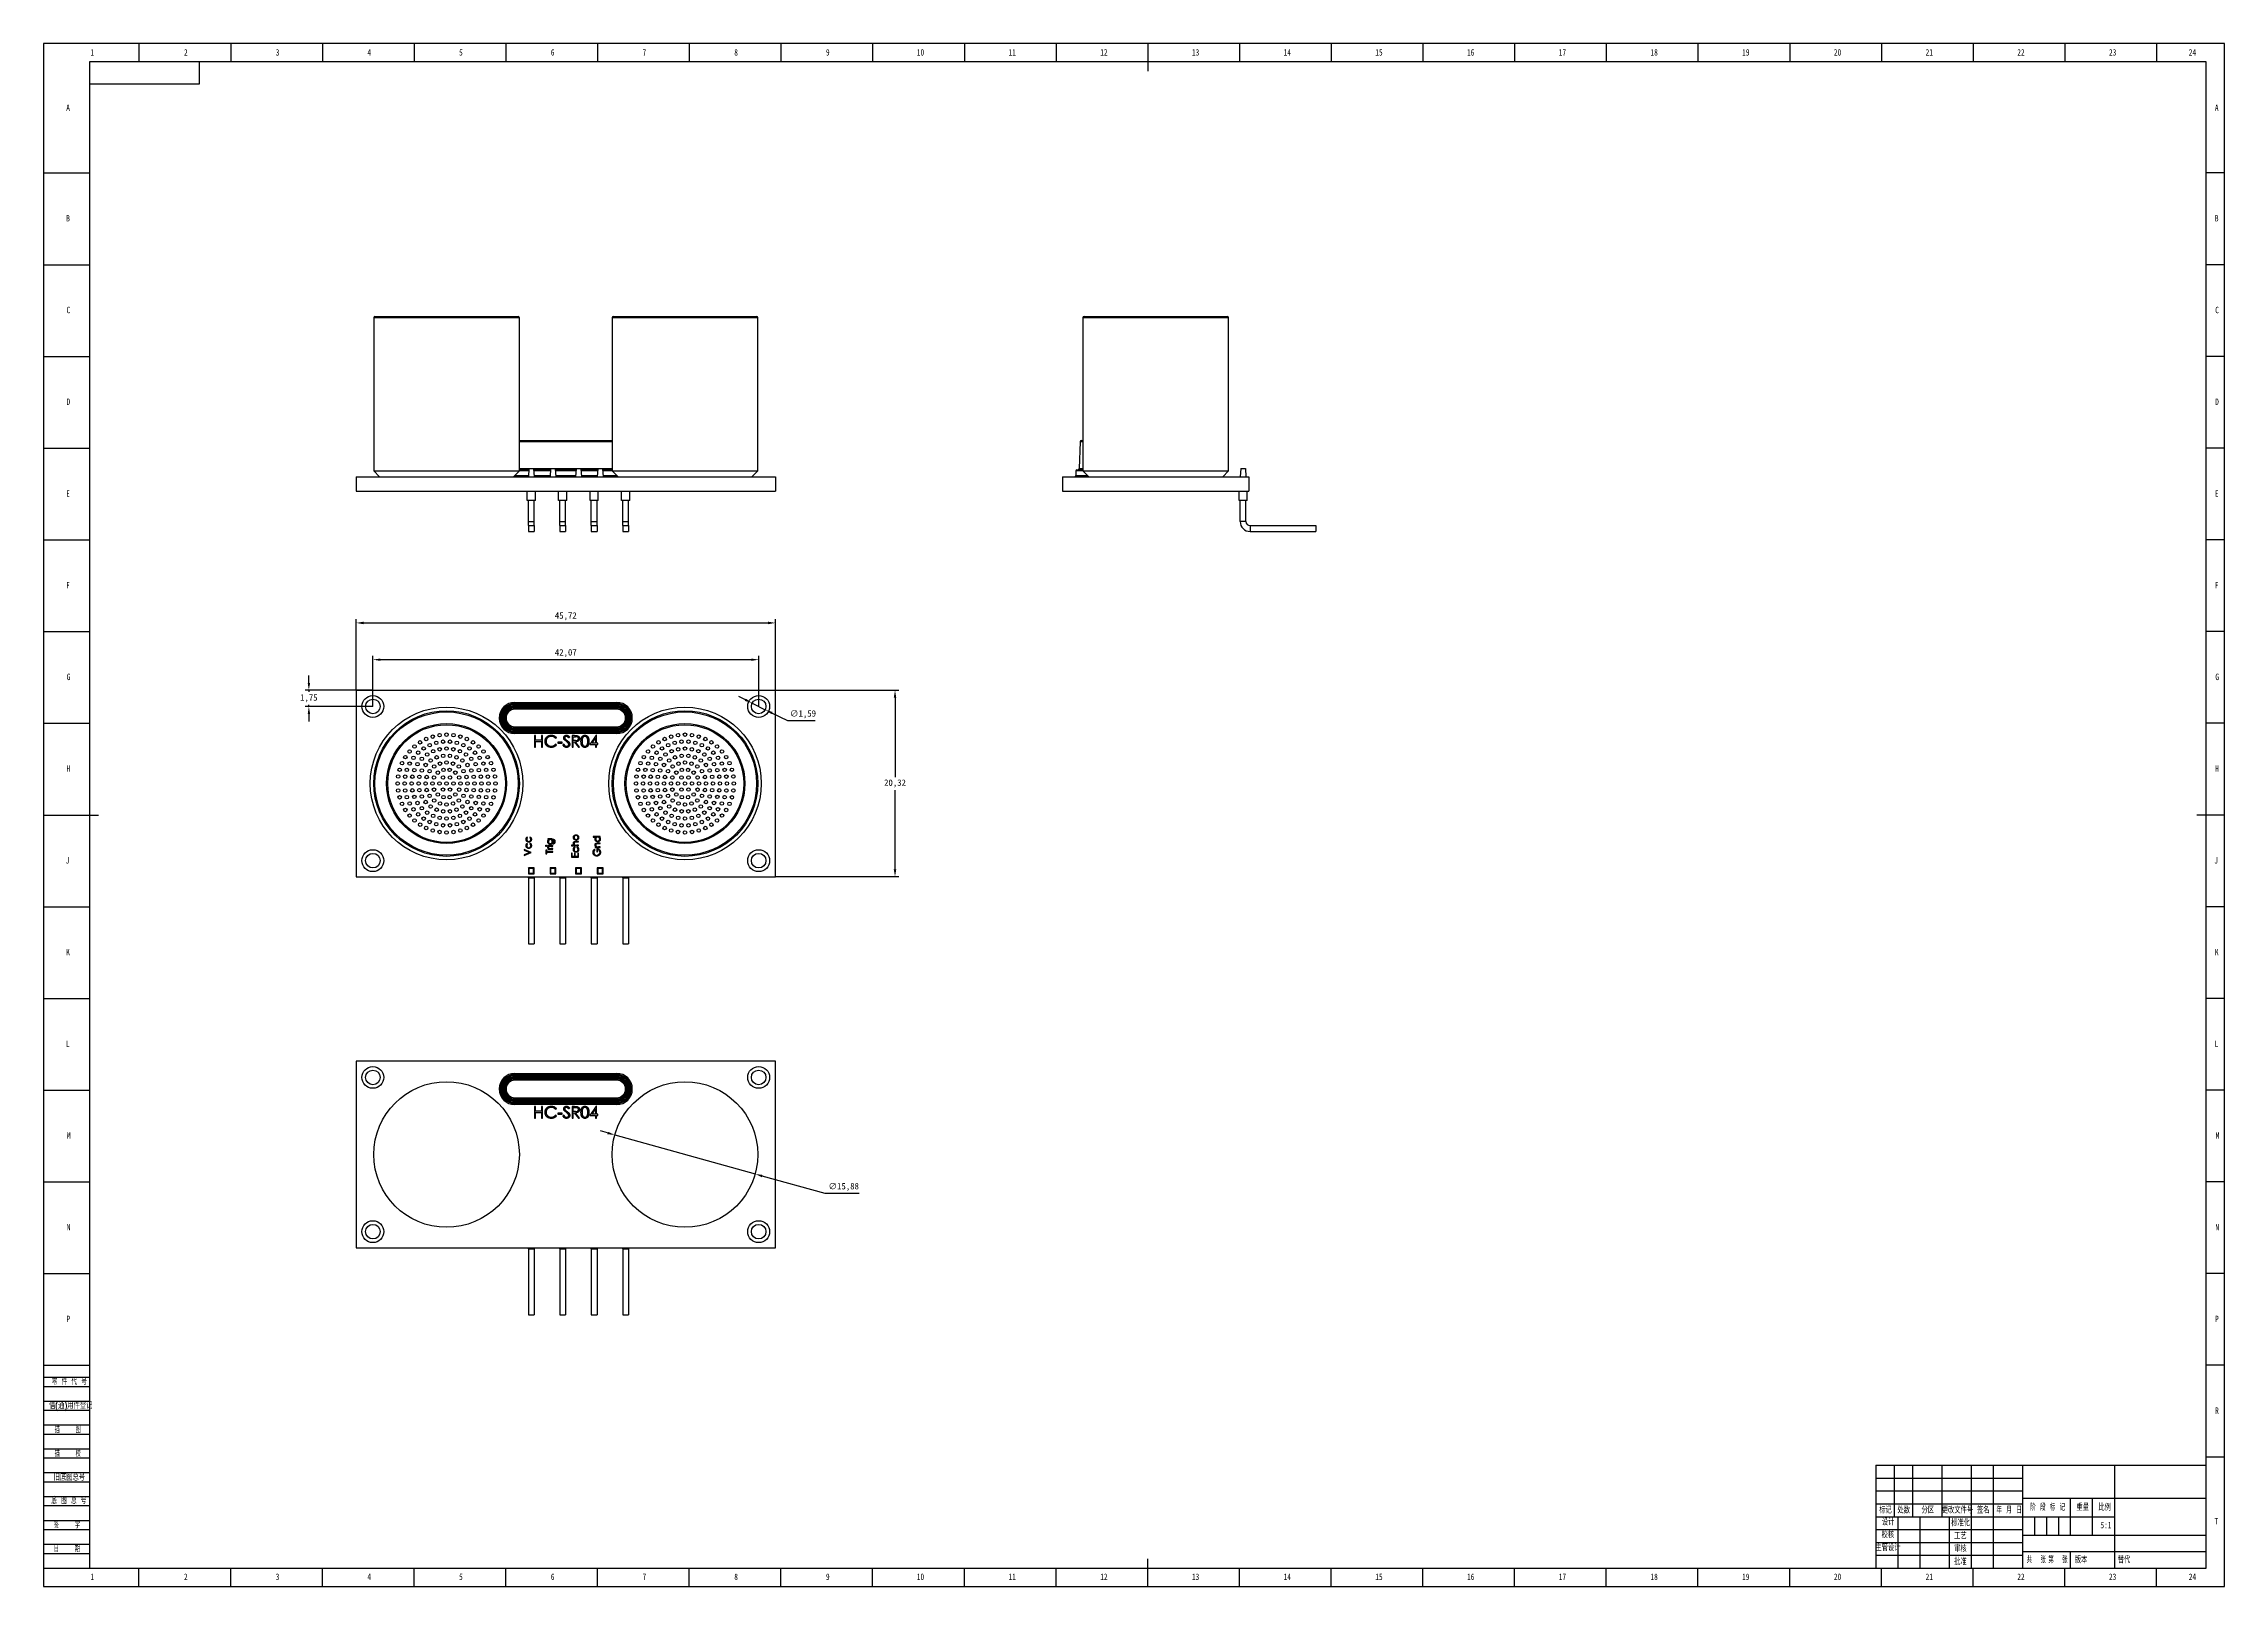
# Model space of a CAD drawing. Header units: millimetres. Extents: x 0 to 1189, y 0 to 841.
import ezdxf

# ---------------------------------------------------------------- set-up
doc = ezdxf.new("R2010")
doc.units = ezdxf.units.MM
doc.header["$PDSIZE"] = -1
for name, color, linetype in [('10', 7, 'Continuous'), ('5', 7, 'Continuous'), ('9', 7, 'Continuous'), ('SLD-0', 7, 'Continuous')]:
    doc.layers.add(name, color=color, linetype=linetype)
doc.layers.add('文字层', color=3, linetype='Continuous', lineweight=25)
doc.styles.add('SLDTEXTSTYLE0', font='TXT', dxfattribs={"width": 0.7, "bigfont": 'bigfont'})
doc.styles.add('SLDTEXTSTYLE1', font='TXT', dxfattribs={"width": 0.6, "bigfont": 'bigfont'})
doc.styles.add('SLDTEXTSTYLE2', font='TXT', dxfattribs={"width": 0.614286, "bigfont": 'bigfont'})
doc.styles.add('SLDTEXTSTYLE3', font='TXT', dxfattribs={"width": 0.62, "bigfont": 'bigfont'})
doc.styles.add('SLDTEXTSTYLE4', font='TXT', dxfattribs={"width": 0.566667, "bigfont": 'bigfont'})
doc.styles.add('SLDTEXTSTYLE5', font='TXT', dxfattribs={"width": 0.7})
doc.dimstyles.new('ISO-25', dxfattribs={"dimtxt": 2.5, "dimasz": 2.5, "dimexe": 1.25, "dimexo": 0.625, "dimtad": 1, "dimtxsty": 'Standard', "dimcen": 2.5, "dimadec": 0, "dimazin": 0, "dimtfac": 1, "dimtmove": 0, "dimatfit": 3, "dimfxl": 1, "dimarcsym": 0})

msp = doc.modelspace()

# ---------------------------------------------------------------- texts
at = {"layer": '10', "char_height": 3.5, "attachment_point": 2}
for s, insert, style in [('1', (26.544, 837.984), 'SLDTEXTSTYLE5'), ('2', (77.544, 837.984), 'SLDTEXTSTYLE5'), ('3', (127.544, 837.984), 'SLDTEXTSTYLE5'), ('4', (177.544, 837.984), 'SLDTEXTSTYLE5'), ('5', (227.544, 837.984), 'SLDTEXTSTYLE5'), ('6', (277.547, 837.984), 'SLDTEXTSTYLE5'), ('7', (327.547, 837.984), 'SLDTEXTSTYLE5'), ('8', (377.547, 837.984), 'SLDTEXTSTYLE5'), ('9', (427.547, 837.984), 'SLDTEXTSTYLE5'), ('10', (478.089, 837.984), 'SLDTEXTSTYLE5'), ('11', (528.089, 837.984), 'SLDTEXTSTYLE5'), ('12', (578.089, 837.984), 'SLDTEXTSTYLE5'), ('13', (628.089, 837.984), 'SLDTEXTSTYLE5'), ('14', (678.089, 837.984), 'SLDTEXTSTYLE5'), ('15', (728.089, 837.984), 'SLDTEXTSTYLE5'), ('16', (778.091, 837.984), 'SLDTEXTSTYLE5'), ('17', (828.091, 837.984), 'SLDTEXTSTYLE5'), ('18', (878.091, 837.984), 'SLDTEXTSTYLE5'), ('19', (928.091, 837.984), 'SLDTEXTSTYLE5'), ('20', (978.089, 837.984), 'SLDTEXTSTYLE5'), ('21', (1028.089, 837.984), 'SLDTEXTSTYLE5'), ('22', (1078.089, 837.984), 'SLDTEXTSTYLE5'), ('23', (1128.089, 837.984), 'SLDTEXTSTYLE5'), ('24', (1171.589, 837.984), 'SLDTEXTSTYLE5'), ('A', (13.32, 807.79), 'SLDTEXTSTYLE5'), ('A', (1184.82, 807.79), 'SLDTEXTSTYLE5'), ('B', (13.32, 747.54), 'SLDTEXTSTYLE5'), ('B', (1184.82, 747.54), 'SLDTEXTSTYLE5'), ('C', (13.482, 697.54), 'SLDTEXTSTYLE5'), ('C', (1184.982, 697.54), 'SLDTEXTSTYLE5'), ('D', (13.484, 647.54), 'SLDTEXTSTYLE5'), ('D', (1184.984, 647.54), 'SLDTEXTSTYLE5'), ('E', (13.318, 597.54), 'SLDTEXTSTYLE5'), ('E', (1184.818, 597.54), 'SLDTEXTSTYLE5'), ('F', (13.279, 547.54), 'SLDTEXTSTYLE5'), ('F', (1184.779, 547.54), 'SLDTEXTSTYLE5'), ('G', (13.594, 497.54), 'SLDTEXTSTYLE5'), ('G', (1185.094, 497.54), 'SLDTEXTSTYLE5'), ('H', (13.484, 447.54), 'SLDTEXTSTYLE5'), ('H', (1184.984, 447.54), 'SLDTEXTSTYLE5'), ('J', (13.015, 397.54), 'SLDTEXTSTYLE5'), ('J', (1184.515, 397.54), 'SLDTEXTSTYLE5'), ('K', (13.32, 347.54), 'SLDTEXTSTYLE5'), ('K', (1184.82, 347.54), 'SLDTEXTSTYLE5'), ('L', (13.181, 297.54), 'SLDTEXTSTYLE5'), ('L', (1184.681, 297.54), 'SLDTEXTSTYLE5'), ('M', (13.707, 247.54), 'SLDTEXTSTYLE5'), ('M', (1185.207, 247.54), 'SLDTEXTSTYLE5'), ('N', (13.603, 197.54), 'SLDTEXTSTYLE5'), ('N', (1185.103, 197.54), 'SLDTEXTSTYLE5'), ('P', (13.444, 147.54), 'SLDTEXTSTYLE5'), ('P', (1184.944, 147.54), 'SLDTEXTSTYLE5'), ('R', (1184.984, 97.54), 'SLDTEXTSTYLE5'), ('T', (1184.656, 37.234), 'SLDTEXTSTYLE5'), ('校核', (1005.494, 29.857), 'SLDTEXTSTYLE0'), ('主管设计', (1005.562, 22.83), 'SLDTEXTSTYLE0'), ('1', (26.544, 6.984), 'SLDTEXTSTYLE5'), ('2', (77.544, 6.984), 'SLDTEXTSTYLE5'), ('3', (127.544, 6.984), 'SLDTEXTSTYLE5'), ('4', (177.544, 6.984), 'SLDTEXTSTYLE5'), ('5', (227.544, 6.984), 'SLDTEXTSTYLE5'), ('6', (277.547, 6.984), 'SLDTEXTSTYLE5'), ('7', (327.547, 6.984), 'SLDTEXTSTYLE5'), ('8', (377.547, 6.984), 'SLDTEXTSTYLE5'), ('9', (427.547, 6.984), 'SLDTEXTSTYLE5'), ('10', (478.089, 6.984), 'SLDTEXTSTYLE5'), ('11', (528.089, 6.984), 'SLDTEXTSTYLE5'), ('12', (578.089, 6.984), 'SLDTEXTSTYLE5'), ('13', (628.089, 6.984), 'SLDTEXTSTYLE5'), ('14', (678.089, 6.984), 'SLDTEXTSTYLE5'), ('15', (728.089, 6.984), 'SLDTEXTSTYLE5'), ('16', (778.091, 6.984), 'SLDTEXTSTYLE5'), ('17', (828.091, 6.984), 'SLDTEXTSTYLE5'), ('18', (878.091, 6.984), 'SLDTEXTSTYLE5'), ('19', (928.091, 6.984), 'SLDTEXTSTYLE5'), ('20', (978.089, 6.984), 'SLDTEXTSTYLE5'), ('21', (1028.089, 6.984), 'SLDTEXTSTYLE5'), ('22', (1078.089, 6.984), 'SLDTEXTSTYLE5'), ('23', (1128.089, 6.984), 'SLDTEXTSTYLE5'), ('24', (1171.589, 6.984), 'SLDTEXTSTYLE5')]:
    msp.add_mtext(s, dxfattribs=dict(at, insert=insert, style=style))
at = {"layer": '10', "color": 7, "insert": (1110.844, 16.188), "char_height": 3.5, "attachment_point": 2, "style": 'SLDTEXTSTYLE0'}
msp.add_mtext('版本', dxfattribs=at)
at = {"layer": '9', "color": 7, "char_height": 3.5}
for s, insert, attachment_point, style in [('零 件 代 号', (4.482, 113.36), 1, 'SLDTEXTSTYLE2'), ('借(通)用件登记', (2.933, 100.276), 1, 'SLDTEXTSTYLE0'), ('描    图', (13.129, 87.176), 2, 'SLDTEXTSTYLE4'), ('描    校', (13.129, 74.137), 2, 'SLDTEXTSTYLE4'), ('旧底图总号', (5.459, 61.201), 1, 'SLDTEXTSTYLE0'), ('底 图 总 号', (4.212, 48.433), 1, 'SLDTEXTSTYLE2'), ('标记', (1004.245, 43.306), 2, 'SLDTEXTSTYLE0'), ('设计', (1005.645, 36.767), 2, 'SLDTEXTSTYLE0'), ('处数', (1014.171, 43.306), 2, 'SLDTEXTSTYLE0'), ('分区', (1027.308, 43.306), 2, 'SLDTEXTSTYLE0'), ('更改文件号', (1043.482, 43.306), 2, 'SLDTEXTSTYLE0'), ('标准化', (1045.185, 36.358), 2, 'SLDTEXTSTYLE0'), ('签名', (1057.537, 43.306), 2, 'SLDTEXTSTYLE0'), ('年 月 日', (1071.61, 43.306), 2, 'SLDTEXTSTYLE3'), ('阶 段 标 记', (1092.651, 44.81), 2, 'SLDTEXTSTYLE2'), ('重量', (1111.794, 44.81), 2, 'SLDTEXTSTYLE0'), ('比例', (1123.679, 44.81), 2, 'SLDTEXTSTYLE0'), ('签    字', (12.691, 35.193), 2, 'SLDTEXTSTYLE4'), ('工艺', (1045.075, 29.23), 2, 'SLDTEXTSTYLE0'), ('日    期', (12.691, 22.233), 2, 'SLDTEXTSTYLE4'), ('批准', (1045.075, 15.216), 2, 'SLDTEXTSTYLE0'), ('审核', (1045.075, 22.249), 2, 'SLDTEXTSTYLE0'), ('共  张', (1086.383, 16.188), 2, 'SLDTEXTSTYLE1'), ('第  张', (1098.274, 16.188), 2, 'SLDTEXTSTYLE1')]:
    msp.add_mtext(s, dxfattribs=dict(at, insert=insert, attachment_point=attachment_point, style=style))
at = {"layer": 'SLD-0', "char_height": 3.5}
for s, insert, attachment_point, style in [('5:1', (1124.437, 35.158), 2, 'SLDTEXTSTYLE5'), ('替代', (1130.851, 16.188), 1, 'SLDTEXTSTYLE0')]:
    msp.add_mtext(s, dxfattribs=dict(at, insert=insert, attachment_point=attachment_point, style=style))

# ---------------------------------------------------------------- blocks, each defined once
blk = doc.blocks.new('*D189')
at = {"layer": 'Defpoints', "color": 0, "transparency": 16777216}
for p in [(399, 525.2), (170.4, 488.5), (399, 488.5)]:
    blk.add_point(p, dxfattribs=at)
at = {"layer": '文字层', "color": 0, "lineweight": -2, "transparency": 16777216}
for p, q in [((170.4, 488.5), (170.4, 527.2)), ((174.5, 525.2), (394.9, 525.2)), ((399, 488.5), (399, 527.2))]:
    blk.add_line(p, q, dxfattribs=at)
at = {"layer": '文字层', "color": 0, "transparency": 16777216}
for points in [[(174.5, 525.9), (174.5, 524.5), (170.4, 525.2)], [(394.9, 525.9), (394.9, 524.5), (399, 525.2)]]:
    blk.add_solid(points, dxfattribs=at)
at = {"layer": '文字层', "color": 0, "transparency": 16777216, "insert": (284.7, 528.8), "char_height": 3.5, "attachment_point": 5}
blk.add_mtext('45,72', dxfattribs=at)
blk = doc.blocks.new('*D190')
at = {"layer": 'Defpoints', "color": 0, "transparency": 16777216}
for p in [(399, 488.5), (399, 386.9), (464.2, 386.9)]:
    blk.add_point(p, dxfattribs=at)
at = {"layer": '文字层', "color": 0, "lineweight": -2, "transparency": 16777216}
for p, q in [((399, 488.5), (466.2, 488.5)), ((464.2, 484.4), (464.2, 441.2)), ((464.2, 390.9), (464.2, 434.1)), ((399, 386.9), (466.2, 386.9))]:
    blk.add_line(p, q, dxfattribs=at)
at = {"layer": '文字层', "color": 0, "transparency": 16777216}
for points in [[(463.5, 484.4), (464.9, 484.4), (464.2, 488.5)], [(463.5, 390.9), (464.9, 390.9), (464.2, 386.9)]]:
    blk.add_solid(points, dxfattribs=at)
at = {"layer": '文字层', "color": 0, "transparency": 16777216, "insert": (464.2, 437.7), "char_height": 3.5, "attachment_point": 5}
blk.add_mtext('20,32', dxfattribs=at)
blk = doc.blocks.new('*D192')
at = {"layer": 'Defpoints', "color": 0, "transparency": 16777216}
for p in [(386.3, 481.5), (393.4, 477.9)]:
    blk.add_point(p, dxfattribs=at)
at = {"layer": '文字层', "color": 0, "lineweight": -2, "transparency": 16777216}
for p, q in [((382.6, 483.3), (379, 485.1)), ((386.3, 481.5), (393.4, 477.9)), ((405.7, 471.8), (397.1, 476.1)), ((420.7, 471.8), (405.7, 471.8))]:
    blk.add_line(p, q, dxfattribs=at)
at = {"layer": '文字层', "color": 0, "transparency": 16777216}
for points in [[(382.9, 483.9), (382.3, 482.7), (386.3, 481.5)], [(397.4, 476.7), (396.8, 475.5), (393.4, 477.9)]]:
    blk.add_solid(points, dxfattribs=at)
at = {"layer": '文字层', "color": 0, "transparency": 16777216, "insert": (414, 475.4), "char_height": 3.5, "attachment_point": 5}
blk.add_mtext('∅1,59', dxfattribs=at)
blk = doc.blocks.new('*D193')
at = {"layer": 'Defpoints', "color": 0, "transparency": 16777216}
for p in [(311.5, 246.1), (387.9, 224.8)]:
    blk.add_point(p, dxfattribs=at)
at = {"layer": '文字层', "color": 0, "lineweight": -2, "transparency": 16777216}
for p, q in [((307.5, 247.2), (303.6, 248.3)), ((311.5, 246.1), (387.9, 224.8)), ((426.2, 214.1), (391.8, 223.7)), ((444.7, 214.1), (426.2, 214.1))]:
    blk.add_line(p, q, dxfattribs=at)
at = {"layer": '文字层', "color": 0, "transparency": 16777216}
for points in [[(307.7, 247.8), (307.3, 246.5), (311.5, 246.1)], [(392, 224.3), (391.7, 223), (387.9, 224.8)]]:
    blk.add_solid(points, dxfattribs=at)
at = {"layer": '文字层', "color": 0, "transparency": 16777216, "insert": (436.2, 217.7), "char_height": 3.5, "attachment_point": 5}
blk.add_mtext('∅15,88', dxfattribs=at)
blk = doc.blocks.new('*D194')
at = {"layer": 'Defpoints', "color": 0, "transparency": 16777216}
for p in [(389.9, 505.2), (179.5, 479.7), (389.9, 479.7)]:
    blk.add_point(p, dxfattribs=at)
at = {"layer": '文字层', "color": 0, "lineweight": -2, "transparency": 16777216}
for p, q in [((179.5, 479.7), (179.5, 507.2)), ((183.6, 505.2), (385.8, 505.2)), ((389.9, 479.7), (389.9, 507.2))]:
    blk.add_line(p, q, dxfattribs=at)
at = {"layer": '文字层', "color": 0, "transparency": 16777216}
for points in [[(183.6, 505.8), (183.6, 504.5), (179.5, 505.2)], [(385.8, 505.8), (385.8, 504.5), (389.9, 505.2)]]:
    blk.add_solid(points, dxfattribs=at)
at = {"layer": '文字层', "color": 0, "transparency": 16777216, "insert": (284.7, 508.7), "char_height": 3.5, "attachment_point": 5}
blk.add_mtext('42,07', dxfattribs=at)
blk = doc.blocks.new('*D195')
at = {"layer": 'Defpoints', "color": 0, "transparency": 16777216}
for p in [(144.6, 488.5), (179.5, 488.5), (179.5, 479.7)]:
    blk.add_point(p, dxfattribs=at)
at = {"layer": '文字层', "color": 0, "lineweight": -2, "transparency": 16777216}
for p, q in [((179.5, 488.5), (142.6, 488.5)), ((144.6, 492.5), (144.6, 496.6)), ((144.6, 488.5), (144.6, 487.6)), ((179.5, 479.7), (142.6, 479.7)), ((144.6, 479.7), (144.6, 480.5)), ((144.6, 475.6), (144.6, 471.5))]:
    blk.add_line(p, q, dxfattribs=at)
at = {"layer": '文字层', "color": 0, "transparency": 16777216}
for points in [[(144, 492.5), (145.3, 492.5), (144.6, 488.5)], [(144, 475.6), (145.3, 475.6), (144.6, 479.7)]]:
    blk.add_solid(points, dxfattribs=at)
at = {"layer": '文字层', "color": 0, "transparency": 16777216, "insert": (144.6, 484.1), "char_height": 3.5, "attachment_point": 5}
blk.add_mtext('1,75', dxfattribs=at)

# ---------------------------------------------------------------- dimensions: what is measured, and where the dimension line sits
at = {"layer": '文字层'}
for base, p1, p2, picture, middle in [((398.985, 525.187), (170.385, 488.455), (398.985, 488.455), '*D189', (284.685, 528.753)), ((389.857, 505.164), (179.513, 479.692), (389.857, 479.692), '*D194', (284.685, 508.729))]:
    dim = msp.add_linear_dim(base=base, p1=p1, p2=p2, dimstyle='ISO-25', override={"dimtxt": 3.5, "dimasz": 4.08, "dimexe": 2, "dimexo": 0, "dimgap": 1.524, "dimtih": 1, "dimtoh": 1, "dimlfac": 0.2, "dimzin": 0, "dimadec": 2, "dimtzin": 0}, dxfattribs=at)
    dim.commit()
    dim.dimension.update_dxf_attribs({"geometry": picture, "text_midpoint": middle})
for base, p1, p2, picture, middle in [((144.631, 488.455), (179.513, 479.692), (179.513, 488.455), '*D195', (144.631, 484.073)), ((464.199, 386.855), (398.985, 488.455), (398.985, 386.855), '*D190', (464.199, 437.655))]:
    dim = msp.add_linear_dim(base=base, p1=p1, p2=p2, angle=90, dimstyle='ISO-25', override={"dimtxt": 3.5, "dimasz": 4.08, "dimexe": 2, "dimexo": 0, "dimgap": 1.524, "dimtih": 1, "dimtoh": 1, "dimlfac": 0.2, "dimzin": 0, "dimadec": 2, "dimtzin": 0}, dxfattribs=at)
    dim.commit()
    dim.dimension.update_dxf_attribs({"geometry": picture, "text_midpoint": middle})
for p1, p2, picture, middle in [((386.302, 481.455), (393.412, 477.928), '*D192', (413.97, 471.813)), ((311.453, 246.068), (387.917, 224.766), '*D193', (436.216, 214.092))]:
    dim = msp.add_diameter_dim_2p(p1=p1, p2=p2, dimstyle='ISO-25', override={"dimtxt": 3.5, "dimasz": 4.08, "dimexe": 2, "dimexo": 0, "dimgap": 1.524, "dimtih": 1, "dimtoh": 1, "dimlfac": 0.2, "dimzin": 0, "dimadec": 2, "dimtzin": 0}, dxfattribs=at)
    dim.commit()
    dim.dimension.update_dxf_attribs({"geometry": picture, "text_midpoint": middle, "dimtype": 163})

# ---------------------------------------------------------------- linework, layer by layer
at = {"color": 7, "linetype": 'Continuous', "lineweight": 25}
for p, q in [((179.998, 691.586), (179.998, 608.083)), ((219.685, 691.586), (179.998, 691.586)), ((180.633, 692.221), (219.685, 692.221)), ((219.685, 692.221), (258.738, 692.221)), ((259.373, 691.586), (219.685, 691.586)), ((259.373, 608.083), (259.373, 691.586)), ((309.998, 691.586), (309.998, 608.083)), ((349.685, 691.586), (309.998, 691.586)), ((310.633, 692.221), (349.685, 692.221)), ((349.685, 692.221), (388.738, 692.221)), ((389.373, 691.586), (349.685, 691.586)), ((389.373, 608.083), (389.373, 691.586)), ((566.663, 691.586), (566.663, 608.083)), ((646.038, 691.586), (566.663, 691.586)), ((567.298, 692.221), (645.403, 692.221)), ((646.038, 608.083), (646.038, 691.586)), ((259.373, 624.593), (309.998, 624.593)), ((309.998, 623.98), (259.373, 623.98)), ((565.196, 623.98), (564.684, 609.331)), ((566.663, 623.98), (565.196, 623.98)), ((565.831, 624.593), (566.663, 624.593)), ((179.998, 608.083), (183.173, 604.908)), ((179.998, 608.083), (219.685, 608.083)), ((219.685, 608.083), (259.373, 608.083)), ((256.198, 604.908), (259.373, 608.083)), ((259.373, 609.331), (264.611, 609.331)), ((259.373, 608.718), (264.568, 608.718)), ((264.524, 608.083), (259.373, 608.083)), ((264.612, 609.353), (264.302, 604.908)), ((264.612, 609.353), (267.166, 609.353)), ((267.166, 609.353), (267.477, 604.908)), ((267.167, 609.331), (276.422, 609.331)), ((267.21, 608.718), (276.379, 608.718)), ((276.335, 608.083), (267.255, 608.083)), ((276.423, 609.353), (276.113, 604.908)), ((276.423, 609.353), (278.977, 609.353)), ((278.977, 609.353), (279.288, 604.908)), ((278.978, 609.331), (290.392, 609.331)), ((279.021, 608.718), (290.349, 608.718)), ((290.305, 608.083), (279.066, 608.083)), ((290.393, 609.353), (290.083, 604.908)), ((290.393, 609.353), (292.947, 609.353)), ((292.947, 609.353), (293.258, 604.908)), ((292.948, 609.331), (302.203, 609.331)), ((292.991, 608.718), (302.16, 608.718)), ((302.116, 608.083), (293.036, 608.083)), ((302.204, 609.353), (301.894, 604.908)), ((302.204, 609.353), (304.758, 609.353)), ((304.758, 609.353), (305.069, 604.908)), ((304.759, 609.331), (309.998, 609.331)), ((304.802, 608.718), (309.998, 608.718)), ((309.998, 608.083), (304.847, 608.083)), ((309.998, 608.083), (313.173, 604.908)), ((309.998, 608.083), (349.685, 608.083)), ((349.685, 608.083), (389.373, 608.083)), ((386.198, 604.908), (389.373, 608.083)), ((562.758, 608.083), (562.758, 605.543)), ((566.663, 608.083), (562.758, 608.083)), ((563.393, 608.718), (566.663, 608.718)), ((564.684, 609.331), (566.663, 609.331)), ((566.663, 608.083), (569.838, 604.908)), ((566.663, 608.083), (646.038, 608.083)), ((642.863, 604.908), (646.038, 608.083)), ((652.699, 609.353), (652.388, 604.908)), ((652.699, 609.353), (655.252, 609.353)), ((655.252, 609.353), (655.563, 604.908)), ((170.385, 604.908), (170.385, 596.971)), ((170.385, 604.908), (398.985, 604.908)), ((170.385, 596.971), (398.985, 596.971)), ((256.904, 605.614), (256.904, 605.543)), ((256.904, 604.908), (256.904, 605.543)), ((256.904, 605.543), (264.346, 605.543)), ((263.667, 591.891), (263.667, 596.971)), ((267.432, 605.543), (276.157, 605.543)), ((268.112, 591.891), (268.112, 596.971)), ((279.243, 605.543), (290.127, 605.543)), ((280.812, 591.891), (280.812, 596.971)), ((285.257, 591.891), (285.257, 596.971)), ((293.213, 605.543), (301.938, 605.543)), ((297.957, 591.891), (297.957, 596.971)), ((302.402, 591.891), (302.402, 596.971)), ((305.024, 605.543), (312.466, 605.543)), ((312.466, 605.614), (312.466, 605.543)), ((312.466, 604.908), (312.466, 605.543)), ((315.102, 591.891), (315.102, 596.971)), ((319.547, 591.891), (319.547, 596.971)), ((398.985, 604.908), (398.985, 596.971)), ((555.551, 604.908), (555.551, 596.971)), ((555.551, 604.908), (657.151, 604.908)), ((555.551, 596.971), (657.151, 596.971)), ((562.758, 605.543), (569.203, 605.543)), ((651.753, 591.891), (651.753, 596.971)), ((656.198, 591.891), (656.198, 596.971)), ((657.151, 604.908), (657.151, 596.971)), ((268.112, 591.891), (263.667, 591.891)), ((264.302, 580.461), (264.302, 591.891)), ((267.477, 580.461), (267.477, 591.891)), ((285.257, 591.891), (280.812, 591.891)), ((281.447, 580.461), (281.447, 591.891)), ((284.622, 580.461), (284.622, 591.891)), ((302.402, 591.891), (297.957, 591.891)), ((298.592, 580.461), (298.592, 591.891)), ((301.767, 580.461), (301.767, 591.891)), ((319.547, 591.891), (315.102, 591.891)), ((315.737, 580.461), (315.737, 591.891)), ((318.912, 580.461), (318.912, 591.891)), ((656.198, 591.891), (651.753, 591.891)), ((652.388, 580.461), (652.388, 591.891)), ((655.563, 580.461), (655.563, 591.891)), ((264.302, 580.461), (267.477, 580.461)), ((264.302, 578.238), (264.302, 580.461)), ((264.302, 578.238), (267.477, 578.238)), ((264.302, 578.238), (264.302, 575.063)), ((264.302, 575.063), (267.477, 575.063)), ((267.477, 578.238), (267.477, 580.461)), ((267.477, 578.238), (267.477, 575.063)), ((281.447, 578.238), (281.447, 580.461)), ((281.447, 580.461), (284.622, 580.461)), ((281.447, 578.238), (284.622, 578.238)), ((281.447, 578.238), (281.447, 575.063)), ((281.447, 575.063), (284.622, 575.063)), ((284.622, 578.238), (284.622, 580.461)), ((284.622, 578.238), (284.622, 575.063)), ((298.592, 578.238), (298.592, 580.461)), ((298.592, 580.461), (301.767, 580.461)), ((298.592, 578.238), (298.592, 575.063)), ((298.592, 578.238), (301.767, 578.238)), ((298.592, 575.063), (301.767, 575.063)), ((301.767, 578.238), (301.767, 580.461)), ((301.767, 578.238), (301.767, 575.063)), ((315.737, 580.461), (318.912, 580.461)), ((315.737, 578.238), (315.737, 580.461)), ((315.737, 578.238), (318.912, 578.238)), ((315.737, 578.238), (315.737, 575.063)), ((315.737, 575.063), (318.912, 575.063)), ((318.912, 578.238), (318.912, 580.461)), ((318.912, 578.238), (318.912, 575.063)), ((655.563, 580.461), (652.388, 580.461)), ((657.786, 578.238), (657.786, 575.063)), ((657.786, 578.238), (693.663, 578.238)), ((657.786, 575.063), (693.663, 575.063)), ((693.663, 578.238), (693.663, 575.063)), ((398.985, 488.455), (170.385, 488.455)), ((170.385, 488.455), (170.385, 386.855)), ((398.985, 386.855), (398.985, 488.455)), ((256.904, 481.247), (256.904, 481.882)), ((256.904, 481.882), (312.466, 481.882)), ((256.904, 480.612), (256.904, 481.247)), ((256.904, 481.247), (312.466, 481.247)), ((312.466, 480.612), (256.904, 480.612)), ((256.904, 479.321), (256.904, 479.955)), ((256.904, 479.955), (312.466, 479.955)), ((312.466, 479.321), (256.904, 479.321)), ((256.904, 478.809), (256.904, 479.321)), ((256.904, 478.175), (256.904, 478.809)), ((256.904, 478.809), (312.466, 478.809)), ((312.466, 478.175), (256.904, 478.175)), ((312.466, 481.247), (312.466, 481.882)), ((312.466, 480.612), (312.466, 481.247)), ((312.466, 479.321), (312.466, 479.955)), ((312.466, 478.809), (312.466, 479.321)), ((312.466, 478.175), (312.466, 478.809)), ((256.904, 467.937), (256.904, 468.572)), ((256.904, 468.572), (312.466, 468.572)), ((312.466, 467.937), (256.904, 467.937)), ((256.904, 467.937), (256.904, 467.426)), ((256.904, 467.426), (312.466, 467.426)), ((256.904, 466.791), (256.904, 467.426)), ((312.466, 466.791), (256.904, 466.791)), ((256.904, 465.499), (256.904, 466.134)), ((256.904, 466.134), (312.466, 466.134)), ((312.466, 465.499), (256.904, 465.499)), ((256.904, 464.864), (256.904, 465.499)), ((312.466, 464.864), (256.904, 464.864)), ((268.24, 463.848), (267.67, 463.848)), ((267.67, 463.848), (267.67, 457.498)), ((268.24, 461.243), (268.24, 463.848)), ((272.066, 463.848), (271.497, 463.848)), ((271.497, 463.848), (271.497, 461.243)), ((272.066, 457.498), (272.066, 463.848)), ((289.456, 463.848), (288.186, 463.848)), ((288.186, 463.848), (288.186, 457.498)), ((301.34, 464.011), (297.873, 458.964)), ((301.456, 464.011), (301.34, 464.011)), ((301.456, 459.615), (301.456, 464.011)), ((312.466, 467.937), (312.466, 468.572)), ((312.466, 467.937), (312.466, 467.426)), ((312.466, 466.791), (312.466, 467.426)), ((312.466, 465.499), (312.466, 466.134)), ((312.466, 464.864), (312.466, 465.499)), ((267.67, 457.498), (268.24, 457.498)), ((271.497, 461.243), (268.24, 461.243)), ((268.24, 457.498), (268.24, 460.592)), ((268.24, 460.592), (271.497, 460.592)), ((271.497, 460.592), (271.497, 457.498)), ((271.497, 457.498), (272.066, 457.498)), ((279.058, 462.301), (279.556, 462.683)), ((279.556, 458.667), (279.058, 459.045)), ((282.731, 460.266), (280.289, 460.266)), ((280.289, 460.266), (280.289, 459.615)), ((280.289, 459.615), (282.731, 459.615)), ((282.731, 459.615), (282.731, 460.266)), ((283.675, 459.045), (283.138, 458.723)), ((286.287, 462.546), (286.802, 462.936)), ((288.186, 457.498), (288.756, 457.498)), ((288.756, 463.197), (289.946, 463.197)), ((288.756, 461.08), (288.756, 463.197)), ((289.918, 461.071), (288.756, 461.08)), ((288.756, 457.498), (288.756, 460.429)), ((288.756, 460.429), (289.219, 460.429)), ((289.219, 460.429), (291.551, 457.498)), ((292.256, 457.498), (289.923, 460.429)), ((291.551, 457.498), (292.256, 457.498)), ((297.873, 458.964), (300.886, 458.964)), ((298.993, 459.615), (300.886, 462.373)), ((300.886, 459.615), (298.993, 459.615)), ((300.886, 462.373), (300.886, 459.615)), ((300.886, 458.964), (300.886, 457.498)), ((300.886, 457.498), (301.456, 457.498)), ((302.188, 459.615), (301.456, 459.615)), ((301.456, 457.498), (301.456, 458.964)), ((301.456, 458.964), (302.188, 458.964)), ((302.188, 458.964), (302.188, 459.615)), ((263.886, 408.244), (263.708, 408.53)), ((263.886, 404.825), (263.708, 405.111)), ((265.295, 408.53), (265.107, 408.244)), ((265.295, 405.111), (265.107, 404.825)), ((277.125, 407.431), (274.916, 407.431)), ((274.916, 407.431), (274.916, 407.089)), ((274.916, 407.089), (275.403, 407.089)), ((277.167, 407.089), (277.311, 407.089)), ((277.895, 404.94), (277.895, 404.598)), ((291.67, 406.137), (290.248, 406.137)), ((290.36, 405.795), (291.67, 405.795)), ((291.67, 405.795), (291.67, 406.137)), ((303.481, 408.847), (299.573, 408.847)), ((299.573, 408.847), (299.573, 408.506)), ((299.573, 408.506), (301.236, 408.506)), ((303.481, 405.233), (302.059, 405.233)), ((302.171, 404.891), (303.481, 404.891)), ((302.999, 408.506), (303.481, 408.506)), ((303.481, 408.506), (303.481, 408.847)), ((303.481, 404.891), (303.481, 405.233)), ((265.889, 400.128), (262.079, 401.74)), ((262.079, 401.74), (262.079, 401.374)), ((262.079, 401.374), (265.082, 400.104)), ((265.082, 400.104), (262.079, 398.834)), ((262.079, 398.468), (265.889, 400.08)), ((262.079, 398.834), (262.079, 398.468)), ((265.889, 400.08), (265.889, 400.128)), ((274.281, 401.374), (273.89, 401.374)), ((273.89, 401.374), (273.89, 399.371)), ((273.89, 399.371), (274.281, 399.371)), ((274.281, 400.544), (274.281, 401.374)), ((277.7, 400.544), (274.281, 400.544)), ((274.281, 400.202), (277.7, 400.202)), ((274.281, 399.371), (274.281, 400.202)), ((277.7, 403.865), (274.916, 403.865)), ((274.916, 403.865), (274.916, 403.523)), ((274.916, 403.523), (277.7, 403.523)), ((275.326, 402.204), (274.916, 402.204)), ((274.916, 402.204), (274.916, 401.862)), ((274.916, 401.862), (277.7, 401.862)), ((275.258, 402.994), (274.962, 403.181)), ((277.7, 402.204), (276.764, 402.204)), ((277.7, 403.523), (277.7, 403.865)), ((277.7, 401.862), (277.7, 402.204)), ((277.7, 400.202), (277.7, 400.544)), ((289.412, 404.036), (287.762, 404.036)), ((287.762, 404.036), (287.762, 403.694)), ((287.762, 403.694), (291.67, 403.694)), ((288.251, 399.689), (287.86, 399.689)), ((287.86, 399.689), (287.86, 397.54)), ((287.86, 397.54), (291.67, 397.54)), ((288.251, 397.882), (288.251, 399.689)), ((289.423, 397.882), (288.251, 397.882)), ((289.814, 399.689), (289.423, 399.689)), ((289.423, 399.689), (289.423, 397.882)), ((289.667, 402.724), (289.489, 403.01)), ((289.814, 397.882), (289.814, 399.689)), ((291.279, 397.882), (289.814, 397.882)), ((291.67, 404.036), (290.663, 404.036)), ((291.076, 403.01), (290.888, 402.724)), ((291.67, 399.689), (291.279, 399.689)), ((291.279, 399.689), (291.279, 397.882)), ((291.67, 403.694), (291.67, 404.036)), ((291.67, 397.54), (291.67, 399.689)), ((300.599, 401.569), (300.321, 401.862)), ((301.199, 403.132), (300.697, 403.132)), ((300.697, 403.132), (300.697, 402.791)), ((300.697, 402.791), (303.481, 402.791)), ((301.625, 402.107), (301.625, 400.495)), ((301.625, 400.495), (302.016, 400.495)), ((302.016, 400.495), (302.016, 401.765)), ((303.481, 403.132), (302.474, 403.132)), ((303.481, 402.791), (303.481, 403.132)), ((170.385, 386.855), (398.985, 386.855)), ((264.612, 391.306), (264.302, 391.617)), ((267.477, 391.617), (264.302, 391.617)), ((264.302, 391.617), (264.302, 388.442)), ((264.612, 388.753), (264.302, 388.442)), ((264.302, 388.442), (267.477, 388.442)), ((264.302, 386.22), (264.302, 386.855)), ((264.302, 386.22), (267.477, 386.22)), ((264.302, 386.22), (264.302, 350.342)), ((267.166, 391.306), (264.612, 391.306)), ((264.612, 391.306), (264.612, 388.753)), ((264.612, 388.753), (267.166, 388.753)), ((267.166, 391.306), (267.477, 391.617)), ((267.166, 388.753), (267.166, 391.306)), ((267.166, 388.753), (267.477, 388.442)), ((267.477, 388.442), (267.477, 391.617)), ((267.477, 386.22), (267.477, 386.855)), ((267.477, 386.22), (267.477, 350.342)), ((276.423, 391.306), (276.113, 391.617)), ((279.288, 391.617), (276.113, 391.617)), ((276.113, 391.617), (276.113, 388.442)), ((276.423, 388.753), (276.113, 388.442)), ((276.113, 388.442), (279.288, 388.442)), ((278.977, 391.306), (276.423, 391.306)), ((276.423, 391.306), (276.423, 388.753)), ((276.423, 388.753), (278.977, 388.753)), ((278.977, 391.306), (279.288, 391.617)), ((278.977, 388.753), (278.977, 391.306)), ((278.977, 388.753), (279.288, 388.442)), ((279.288, 388.442), (279.288, 391.617)), ((281.447, 386.22), (281.447, 386.855)), ((281.447, 386.22), (284.622, 386.22)), ((281.447, 386.22), (281.447, 350.342)), ((284.622, 386.22), (284.622, 386.855)), ((284.622, 386.22), (284.622, 350.342)), ((290.393, 391.306), (290.083, 391.617)), ((290.083, 391.617), (290.083, 388.442)), ((293.258, 391.617), (290.083, 391.617)), ((290.393, 388.753), (290.083, 388.442)), ((290.083, 388.442), (293.258, 388.442)), ((290.393, 391.306), (290.393, 388.753)), ((292.947, 391.306), (290.393, 391.306)), ((290.393, 388.753), (292.947, 388.753)), ((292.947, 391.306), (293.258, 391.617)), ((292.947, 388.753), (292.947, 391.306)), ((292.947, 388.753), (293.258, 388.442)), ((293.258, 388.442), (293.258, 391.617)), ((298.592, 386.22), (298.592, 386.855)), ((298.592, 386.22), (301.767, 386.22)), ((298.592, 386.22), (298.592, 350.342)), ((301.767, 386.22), (301.767, 386.855)), ((301.767, 386.22), (301.767, 350.342)), ((302.204, 391.306), (301.894, 391.617)), ((301.894, 391.617), (301.894, 388.442)), ((305.069, 391.617), (301.894, 391.617)), ((302.204, 388.753), (301.894, 388.442)), ((301.894, 388.442), (305.069, 388.442)), ((302.204, 391.306), (302.204, 388.753)), ((304.758, 391.306), (302.204, 391.306)), ((302.204, 388.753), (304.758, 388.753)), ((304.758, 391.306), (305.069, 391.617)), ((304.758, 388.753), (304.758, 391.306)), ((304.758, 388.753), (305.069, 388.442)), ((305.069, 388.442), (305.069, 391.617)), ((315.737, 386.22), (315.737, 386.855)), ((315.737, 386.22), (318.912, 386.22)), ((315.737, 386.22), (315.737, 350.342)), ((318.912, 386.22), (318.912, 386.855)), ((318.912, 386.22), (318.912, 350.342)), ((264.302, 350.342), (267.477, 350.342)), ((281.447, 350.342), (284.622, 350.342)), ((298.592, 350.342), (301.767, 350.342)), ((315.737, 350.342), (318.912, 350.342)), ((398.985, 286.217), (170.385, 286.217)), ((170.385, 286.217), (170.385, 184.617)), ((398.985, 184.617), (398.985, 286.217)), ((256.904, 279.01), (256.904, 279.645)), ((256.904, 279.645), (312.466, 279.645)), ((256.904, 278.375), (256.904, 279.01)), ((256.904, 279.01), (312.466, 279.01)), ((312.466, 278.375), (256.904, 278.375)), ((256.904, 277.084), (256.904, 277.718)), ((256.904, 277.718), (312.466, 277.718)), ((312.466, 277.084), (256.904, 277.084)), ((256.904, 276.572), (256.904, 277.084)), ((256.904, 275.937), (256.904, 276.572)), ((256.904, 276.572), (312.466, 276.572)), ((312.466, 275.937), (256.904, 275.937)), ((312.466, 279.01), (312.466, 279.645)), ((312.466, 278.375), (312.466, 279.01)), ((312.466, 277.084), (312.466, 277.718)), ((312.466, 276.572), (312.466, 277.084)), ((312.466, 275.937), (312.466, 276.572)), ((256.904, 265.7), (256.904, 266.335)), ((256.904, 266.335), (312.466, 266.335)), ((312.466, 265.7), (256.904, 265.7)), ((256.904, 265.7), (256.904, 265.188)), ((256.904, 265.188), (312.466, 265.188)), ((256.904, 264.554), (256.904, 265.188)), ((312.466, 264.554), (256.904, 264.554)), ((256.904, 263.262), (256.904, 263.897)), ((256.904, 263.897), (312.466, 263.897)), ((312.466, 263.262), (256.904, 263.262)), ((256.904, 262.627), (256.904, 263.262)), ((312.466, 262.627), (256.904, 262.627)), ((268.24, 261.611), (267.67, 261.611)), ((267.67, 261.611), (267.67, 255.261)), ((268.24, 259.006), (268.24, 261.611)), ((272.066, 261.611), (271.497, 261.611)), ((271.497, 261.611), (271.497, 259.006)), ((272.066, 255.261), (272.066, 261.611)), ((289.456, 261.611), (288.186, 261.611)), ((288.186, 261.611), (288.186, 255.261)), ((301.34, 261.774), (297.873, 256.726)), ((301.456, 261.774), (301.34, 261.774)), ((301.456, 257.378), (301.456, 261.774)), ((312.466, 265.7), (312.466, 266.335)), ((312.466, 265.7), (312.466, 265.188)), ((312.466, 264.554), (312.466, 265.188)), ((312.466, 263.262), (312.466, 263.897)), ((312.466, 262.627), (312.466, 263.262)), ((267.67, 255.261), (268.24, 255.261)), ((271.497, 259.006), (268.24, 259.006)), ((268.24, 255.261), (268.24, 258.355)), ((268.24, 258.355), (271.497, 258.355)), ((271.497, 258.355), (271.497, 255.261)), ((271.497, 255.261), (272.066, 255.261)), ((279.058, 260.064), (279.556, 260.446)), ((279.556, 256.43), (279.058, 256.808)), ((282.731, 258.029), (280.289, 258.029)), ((280.289, 258.029), (280.289, 257.378)), ((280.289, 257.378), (282.731, 257.378)), ((282.731, 257.378), (282.731, 258.029)), ((283.675, 256.808), (283.138, 256.486)), ((286.287, 260.308), (286.802, 260.699)), ((288.186, 255.261), (288.756, 255.261)), ((288.756, 260.96), (289.946, 260.96)), ((288.756, 258.843), (288.756, 260.96)), ((289.918, 258.834), (288.756, 258.843)), ((288.756, 255.261), (288.756, 258.192)), ((288.756, 258.192), (289.219, 258.192)), ((289.219, 258.192), (291.551, 255.261)), ((292.256, 255.261), (289.923, 258.192)), ((291.551, 255.261), (292.256, 255.261)), ((297.873, 256.726), (300.886, 256.726)), ((298.993, 257.378), (300.886, 260.135)), ((300.886, 257.378), (298.993, 257.378)), ((300.886, 260.135), (300.886, 257.378)), ((300.886, 256.726), (300.886, 255.261)), ((300.886, 255.261), (301.456, 255.261)), ((302.188, 257.378), (301.456, 257.378)), ((301.456, 255.261), (301.456, 256.726)), ((301.456, 256.726), (302.188, 256.726)), ((302.188, 256.726), (302.188, 257.378)), ((170.385, 184.617), (398.985, 184.617)), ((264.302, 183.982), (264.302, 184.617)), ((264.302, 183.982), (267.477, 183.982)), ((264.302, 183.982), (264.302, 148.105)), ((267.477, 183.982), (267.477, 184.617)), ((267.477, 183.982), (267.477, 148.105)), ((281.447, 183.982), (281.447, 184.617)), ((281.447, 183.982), (284.622, 183.982)), ((281.447, 183.982), (281.447, 148.105)), ((284.622, 183.982), (284.622, 184.617)), ((284.622, 183.982), (284.622, 148.105)), ((298.592, 183.982), (298.592, 184.617)), ((298.592, 183.982), (301.767, 183.982)), ((298.592, 183.982), (298.592, 148.105)), ((301.767, 183.982), (301.767, 184.617)), ((301.767, 183.982), (301.767, 148.105)), ((315.737, 183.982), (315.737, 184.617)), ((315.737, 183.982), (318.912, 183.982)), ((315.737, 183.982), (315.737, 148.105)), ((318.912, 183.982), (318.912, 184.617)), ((318.912, 183.982), (318.912, 148.105)), ((264.302, 148.105), (267.477, 148.105)), ((281.447, 148.105), (284.622, 148.105)), ((298.592, 148.105), (301.767, 148.105)), ((315.737, 148.105), (318.912, 148.105))]:
    msp.add_line(p, q, dxfattribs=at)
for centre, radius in [((179.513, 479.692), 5.953), ((179.513, 479.692), 3.969), ((219.685, 437.655), 41.593), ((219.685, 437.655), 39.688), ((219.685, 437.655), 39.053), ((349.685, 437.655), 41.593), ((349.685, 437.655), 39.688), ((349.685, 437.655), 39.053), ((389.857, 479.692), 5.953), ((389.857, 479.692), 3.969), ((219.685, 437.655), 32.703), ((219.685, 437.655), 32.068), ((212.171, 463.244), 0.952), ((215.889, 464.053), 0.952), ((219.685, 464.325), 0.953), ((223.481, 464.053), 0.952), ((227.199, 463.244), 0.952), ((349.685, 437.655), 32.703), ((349.685, 437.655), 32.068), ((342.171, 463.244), 0.952), ((345.889, 464.053), 0.952), ((349.685, 464.325), 0.953), ((353.481, 464.053), 0.952), ((357.199, 463.244), 0.953), ((197.249, 452.073), 0.952), ((199.529, 455.12), 0.952), ((201.645, 451.695), 0.952), ((202.22, 457.81), 0.952), ((204.202, 454.473), 0.952), ((205.266, 460.091), 0.952), ((206.215, 451.125), 0.953), ((207.182, 456.792), 0.952), ((208.606, 461.914), 0.952), ((209.101, 453.494), 0.953), ((210.502, 458.589), 0.952), ((212.395, 455.254), 0.953), ((214.073, 459.815), 0.952), ((214.281, 451.904), 0.953), ((215.969, 456.338), 0.952), ((217.797, 460.436), 0.952), ((217.848, 452.783), 0.952), ((219.685, 456.705), 0.952), ((221.522, 452.783), 0.952), ((221.573, 460.436), 0.953), ((223.401, 456.338), 0.952), ((225.089, 451.904), 0.952), ((225.297, 459.815), 0.953), ((226.975, 455.254), 0.952), ((228.868, 458.589), 0.953), ((230.269, 453.494), 0.953), ((230.764, 461.914), 0.952), ((232.188, 456.792), 0.953), ((233.155, 451.125), 0.953), ((234.104, 460.091), 0.953), ((235.168, 454.473), 0.952), ((237.15, 457.81), 0.952), ((237.725, 451.695), 0.953), ((239.841, 455.12), 0.953), ((242.121, 452.073), 0.953), ((327.249, 452.073), 0.952), ((329.529, 455.12), 0.952), ((331.645, 451.695), 0.953), ((332.22, 457.81), 0.953), ((334.202, 454.473), 0.952), ((335.266, 460.091), 0.952), ((336.215, 451.125), 0.953), ((337.182, 456.792), 0.952), ((338.606, 461.914), 0.952), ((339.101, 453.494), 0.952), ((340.502, 458.589), 0.953), ((342.395, 455.254), 0.952), ((344.073, 459.815), 0.953), ((344.281, 451.904), 0.952), ((345.969, 456.338), 0.952), ((347.797, 460.436), 0.952), ((347.848, 452.783), 0.952), ((349.685, 456.705), 0.953), ((351.522, 452.783), 0.952), ((351.573, 460.436), 0.952), ((353.401, 456.338), 0.953), ((355.089, 451.904), 0.953), ((355.297, 459.815), 0.952), ((356.975, 455.254), 0.952), ((358.868, 458.589), 0.952), ((360.269, 453.494), 0.953), ((360.764, 461.914), 0.953), ((362.188, 456.792), 0.952), ((363.155, 451.125), 0.952), ((364.104, 460.091), 0.953), ((365.168, 454.473), 0.953), ((367.15, 457.81), 0.952), ((367.725, 451.695), 0.952), ((369.841, 455.12), 0.952), ((372.121, 452.073), 0.953), ((193.286, 441.45), 0.953), ((194.095, 445.168), 0.953), ((195.425, 448.734), 0.952), ((197.137, 441.417), 0.953), ((198.064, 445.077), 0.953), ((199.58, 448.535), 0.953), ((201.001, 441.371), 0.953), ((202.085, 444.945), 0.953), ((203.846, 448.238), 0.952), ((204.888, 441.302), 0.952), ((206.191, 444.737), 0.953), ((208.278, 447.761), 0.952), ((208.814, 441.187), 0.953), ((210.438, 444.373), 0.953), ((211.028, 450.197), 0.952), ((212.82, 440.961), 0.953), ((212.967, 446.902), 0.953), ((214.934, 443.612), 0.953), ((216.153, 448.525), 0.953), ((217.78, 440.954), 0.953), ((217.989, 445.083), 0.953), ((219.685, 449.085), 0.952), ((221.381, 445.083), 0.952), ((221.59, 440.954), 0.953), ((223.217, 448.525), 0.953), ((224.436, 443.612), 0.952), ((226.403, 446.902), 0.953), ((226.55, 440.961), 0.952), ((228.342, 450.197), 0.952), ((228.932, 444.373), 0.952), ((230.556, 441.187), 0.952), ((231.092, 447.761), 0.953), ((233.179, 444.737), 0.952), ((234.482, 441.302), 0.953), ((235.525, 448.238), 0.952), ((237.285, 444.945), 0.953), ((238.369, 441.371), 0.952), ((239.79, 448.535), 0.952), ((241.306, 445.077), 0.953), ((242.233, 441.417), 0.952), ((243.945, 448.734), 0.953), ((245.275, 445.168), 0.952), ((246.084, 441.45), 0.953), ((323.286, 441.45), 0.952), ((324.095, 445.168), 0.952), ((325.425, 448.734), 0.953), ((327.137, 441.417), 0.953), ((328.064, 445.077), 0.953), ((329.58, 448.535), 0.952), ((331.001, 441.371), 0.952), ((332.085, 444.945), 0.953), ((333.846, 448.238), 0.952), ((334.888, 441.302), 0.953), ((336.191, 444.737), 0.952), ((338.278, 447.761), 0.953), ((338.814, 441.187), 0.952), ((340.438, 444.373), 0.953), ((341.028, 450.197), 0.953), ((342.82, 440.961), 0.953), ((342.967, 446.902), 0.952), ((344.934, 443.612), 0.952), ((346.153, 448.525), 0.953), ((347.78, 440.954), 0.952), ((347.989, 445.083), 0.952), ((349.685, 449.085), 0.953), ((351.381, 445.083), 0.953), ((351.59, 440.954), 0.952), ((353.217, 448.525), 0.952), ((354.436, 443.612), 0.953), ((356.403, 446.902), 0.952), ((356.55, 440.961), 0.952), ((358.342, 450.197), 0.953), ((358.932, 444.373), 0.952), ((360.556, 441.187), 0.953), ((361.092, 447.761), 0.952), ((363.179, 444.737), 0.953), ((364.482, 441.302), 0.952), ((365.525, 448.238), 0.953), ((367.285, 444.945), 0.952), ((368.369, 441.371), 0.953), ((369.79, 448.535), 0.953), ((371.306, 445.077), 0.952), ((372.233, 441.417), 0.953), ((373.945, 448.734), 0.952), ((375.275, 445.168), 0.953), ((376.084, 441.45), 0.953), ((193.015, 437.655), 0.952), ((193.286, 433.859), 0.953), ((194.095, 430.141), 0.953), ((196.825, 437.655), 0.952), ((197.137, 433.892), 0.953), ((198.064, 430.232), 0.953), ((200.635, 437.655), 0.952), ((201.001, 433.938), 0.953), ((202.085, 430.364), 0.953), ((204.445, 437.655), 0.952), ((204.888, 434.007), 0.952), ((206.191, 430.572), 0.953), ((208.255, 437.655), 0.952), ((208.278, 427.549), 0.952), ((208.814, 434.122), 0.953), ((210.438, 430.936), 0.952), ((212.065, 437.655), 0.953), ((212.82, 434.348), 0.953), ((212.967, 428.407), 0.953), ((214.934, 431.697), 0.952), ((215.875, 437.655), 0.952), ((217.78, 434.355), 0.953), ((217.989, 430.226), 0.953), ((219.685, 437.655), 0.952), ((221.381, 430.226), 0.952), ((221.59, 434.355), 0.953), ((223.495, 437.655), 0.952), ((224.436, 431.697), 0.952), ((226.403, 428.407), 0.952), ((226.55, 434.348), 0.952), ((227.305, 437.655), 0.953), ((228.932, 430.936), 0.952), ((230.556, 434.122), 0.952), ((231.092, 427.549), 0.953), ((231.115, 437.655), 0.953), ((233.179, 430.572), 0.952), ((234.482, 434.007), 0.952), ((234.925, 437.655), 0.952), ((237.285, 430.364), 0.953), ((238.369, 433.938), 0.952), ((238.735, 437.655), 0.952), ((241.306, 430.232), 0.952), ((242.233, 433.892), 0.952), ((242.545, 437.655), 0.952), ((245.275, 430.141), 0.953), ((246.084, 433.859), 0.953), ((246.355, 437.655), 0.953), ((323.015, 437.655), 0.952), ((323.286, 433.859), 0.952), ((324.095, 430.141), 0.952), ((326.825, 437.655), 0.952), ((327.137, 433.892), 0.953), ((328.064, 430.232), 0.952), ((330.635, 437.655), 0.953), ((331.001, 433.938), 0.952), ((332.085, 430.364), 0.953), ((334.445, 437.655), 0.952), ((334.888, 434.007), 0.953), ((336.191, 430.572), 0.952), ((338.255, 437.655), 0.952), ((338.278, 427.549), 0.953), ((338.814, 434.122), 0.952), ((340.438, 430.936), 0.953), ((342.065, 437.655), 0.952), ((342.82, 434.348), 0.953), ((342.967, 428.407), 0.952), ((344.934, 431.697), 0.952), ((345.875, 437.655), 0.952), ((347.78, 434.355), 0.952), ((347.989, 430.226), 0.952), ((349.685, 437.655), 0.953), ((351.381, 430.226), 0.952), ((351.59, 434.355), 0.952), ((353.495, 437.655), 0.952), ((354.436, 431.697), 0.952), ((356.403, 428.407), 0.952), ((356.55, 434.348), 0.952), ((357.305, 437.655), 0.952), ((358.932, 430.936), 0.952), ((360.556, 434.122), 0.953), ((361.092, 427.549), 0.952), ((361.115, 437.655), 0.952), ((363.179, 430.572), 0.952), ((364.482, 434.007), 0.953), ((364.925, 437.655), 0.952), ((367.285, 430.364), 0.952), ((368.369, 433.938), 0.953), ((368.735, 437.655), 0.952), ((371.306, 430.232), 0.952), ((372.233, 433.892), 0.953), ((372.545, 437.655), 0.952), ((375.275, 430.141), 0.952), ((376.084, 433.859), 0.953), ((376.355, 437.655), 0.952), ((195.425, 426.575), 0.953), ((197.249, 423.236), 0.952), ((199.529, 420.189), 0.952), ((199.58, 426.774), 0.952), ((201.645, 423.614), 0.953), ((202.22, 417.499), 0.952), ((203.846, 427.071), 0.952), ((204.202, 420.836), 0.952), ((205.266, 415.218), 0.953), ((206.215, 424.184), 0.953), ((207.182, 418.517), 0.952), ((209.101, 421.815), 0.953), ((210.502, 416.72), 0.953), ((211.028, 425.112), 0.952), ((212.395, 420.055), 0.952), ((214.073, 415.494), 0.953), ((214.281, 423.405), 0.952), ((215.969, 418.971), 0.952), ((216.153, 426.784), 0.953), ((217.848, 422.526), 0.952), ((219.685, 426.225), 0.953), ((219.685, 418.605), 0.953), ((221.522, 422.526), 0.953), ((223.217, 426.784), 0.953), ((223.401, 418.971), 0.952), ((225.089, 423.405), 0.952), ((225.297, 415.494), 0.952), ((226.975, 420.055), 0.952), ((228.342, 425.112), 0.952), ((228.868, 416.72), 0.953), ((230.269, 421.815), 0.953), ((232.188, 418.517), 0.953), ((233.155, 424.184), 0.953), ((234.104, 415.218), 0.953), ((235.168, 420.836), 0.953), ((235.525, 427.071), 0.952), ((237.15, 417.499), 0.952), ((237.725, 423.614), 0.953), ((239.79, 426.774), 0.952), ((239.841, 420.189), 0.953), ((242.121, 423.236), 0.953), ((243.945, 426.575), 0.953), ((325.425, 426.575), 0.953), ((327.249, 423.236), 0.952), ((329.529, 420.189), 0.952), ((329.58, 426.774), 0.952), ((331.645, 423.614), 0.952), ((332.22, 417.499), 0.953), ((333.846, 427.071), 0.953), ((334.202, 420.836), 0.953), ((335.266, 415.218), 0.952), ((336.215, 424.184), 0.953), ((337.182, 418.517), 0.952), ((339.101, 421.815), 0.952), ((340.502, 416.72), 0.952), ((341.028, 425.112), 0.952), ((342.395, 420.055), 0.952), ((344.073, 415.494), 0.952), ((344.281, 423.405), 0.952), ((345.969, 418.971), 0.952), ((346.153, 426.784), 0.953), ((347.848, 422.526), 0.952), ((349.685, 426.225), 0.953), ((349.685, 418.605), 0.953), ((351.522, 422.526), 0.952), ((353.217, 426.784), 0.952), ((353.401, 418.971), 0.953), ((355.089, 423.405), 0.952), ((355.297, 415.494), 0.952), ((356.975, 420.055), 0.952), ((358.342, 425.112), 0.952), ((358.868, 416.72), 0.952), ((360.269, 421.815), 0.953), ((362.188, 418.517), 0.952), ((363.155, 424.184), 0.952), ((364.104, 415.218), 0.953), ((365.168, 420.836), 0.953), ((365.525, 427.071), 0.953), ((367.15, 417.499), 0.953), ((367.725, 423.614), 0.952), ((369.79, 426.774), 0.953), ((369.841, 420.189), 0.952), ((372.121, 423.236), 0.953), ((373.945, 426.575), 0.952), ((208.606, 413.395), 0.952), ((212.171, 412.065), 0.952), ((215.889, 411.256), 0.952), ((217.797, 414.873), 0.952), ((219.685, 410.985), 0.953), ((221.573, 414.873), 0.953), ((223.481, 411.256), 0.952), ((227.199, 412.065), 0.953), ((230.764, 413.395), 0.952), ((338.606, 413.395), 0.952), ((342.171, 412.065), 0.952), ((345.889, 411.256), 0.952), ((347.797, 414.873), 0.952), ((349.685, 410.985), 0.953), ((351.573, 414.873), 0.952), ((353.481, 411.256), 0.952), ((357.199, 412.065), 0.952), ((360.764, 413.395), 0.952), ((179.513, 395.618), 5.953), ((179.513, 395.618), 3.969), ((389.857, 395.618), 5.953), ((389.857, 395.618), 3.969), ((179.513, 277.454), 5.953), ((179.513, 277.454), 3.969), ((219.685, 235.417), 39.688), ((349.685, 235.417), 39.688), ((389.857, 277.454), 5.953), ((389.857, 277.454), 3.969), ((179.513, 193.38), 5.953), ((179.513, 193.38), 3.969), ((389.857, 193.38), 5.953), ((389.857, 193.38), 3.969)]:
    msp.add_circle(centre, radius, dxfattribs=at)
for centre, radius, start, end in [((180.633, 691.586), 0.635, 90, 180), ((258.738, 691.586), 0.635, 0, 90), ((310.633, 691.586), 0.635, 90, 180), ((388.738, 691.586), 0.635, 0, 90), ((567.298, 691.586), 0.635, 90, 180), ((645.403, 691.586), 0.635, 0, 90), ((565.831, 623.958), 0.635, 90, 178), ((563.393, 608.083), 0.635, 90, 180), ((564.05, 609.353), 0.635, 270, 358), ((562.123, 605.543), 0.635, 270, 0), ((657.786, 580.461), 5.398, 180, 270), ((657.786, 580.461), 2.222, 180, 270), ((256.904, 473.373), 8.509, 90, 270), ((256.904, 473.373), 7.874, 90, 270), ((256.904, 473.373), 7.239, 90, 270), ((256.904, 473.373), 6.582, 90, 270), ((256.904, 473.373), 5.948, 90, 270), ((256.904, 473.373), 5.436, 90, 270), ((256.904, 473.373), 4.801, 90, 270), ((312.466, 473.373), 8.509, 270, 90), ((312.466, 473.373), 7.874, 270, 90), ((312.466, 473.373), 7.239, 270, 90), ((312.466, 473.373), 6.582, 270, 90), ((312.466, 473.373), 5.948, 270, 90), ((312.466, 473.373), 5.436, 270, 90), ((312.466, 473.373), 4.801, 270, 90), ((256.904, 271.136), 8.509, 90, 270), ((256.904, 271.136), 7.874, 90, 270), ((256.904, 271.136), 7.239, 90, 270), ((256.904, 271.136), 6.582, 90, 270), ((256.904, 271.136), 5.948, 90, 270), ((256.904, 271.136), 5.436, 90, 270), ((256.904, 271.136), 4.801, 90, 270), ((312.466, 271.136), 8.509, 270, 90), ((312.466, 271.136), 7.874, 270, 90), ((312.466, 271.136), 7.239, 270, 90), ((312.466, 271.136), 6.582, 270, 90), ((312.466, 271.136), 5.948, 270, 90), ((312.466, 271.136), 5.436, 270, 90), ((312.466, 271.136), 4.801, 270, 90)]:
    msp.add_arc(centre, radius, start, end, dxfattribs=at)
for points, knots in [([(273.369, 460.71), (273.372, 460.824), (273.377, 461.049), (273.425, 461.379), (273.5, 461.695), (273.608, 461.996), (273.745, 462.285), (273.914, 462.559), (274.113, 462.819), (274.34, 463.062), (274.59, 463.285), (274.857, 463.48), (275.141, 463.643), (275.44, 463.779), (275.755, 463.884), (276.085, 463.957), (276.43, 464.002), (276.666, 464.008), (276.786, 464.011)], [0, 0, 0, 0, 0.06455785, 0.12701353, 0.18795481, 0.24801391, 0.30774768, 0.36823451, 0.42946984, 0.49274344, 0.55625777, 0.61821679, 0.67965548, 0.74124555, 0.80341526, 0.86681546, 0.93232831, 1, 1, 1, 1]), ([(276.786, 464.011), (276.859, 464.01), (277.003, 464.008), (277.217, 463.992), (277.425, 463.963), (277.627, 463.925), (277.825, 463.878), (278.017, 463.816), (278.204, 463.745), (278.385, 463.663), (278.559, 463.572), (278.726, 463.471), (278.885, 463.362), (279.036, 463.244), (279.178, 463.117), (279.314, 462.982), (279.44, 462.837), (279.517, 462.734), (279.556, 462.683)], [0, 0, 0, 0, 0.06854754, 0.13568295, 0.20121499, 0.26568223, 0.32926683, 0.39239543, 0.45506976, 0.51712685, 0.57879004, 0.63973986, 0.7001915, 0.75980624, 0.81962832, 0.87935479, 0.93951161, 1, 1, 1, 1]), ([(283.545, 462.529), (283.548, 462.596), (283.552, 462.729), (283.592, 462.923), (283.655, 463.109), (283.742, 463.284), (283.855, 463.443), (283.986, 463.589), (284.141, 463.712), (284.312, 463.82), (284.499, 463.904), (284.695, 463.967), (284.9, 464.003), (285.039, 464.008), (285.11, 464.011)], [0, 0, 0, 0, 0.08378537, 0.16577989, 0.24628001, 0.32746093, 0.40879695, 0.48971524, 0.57137603, 0.65552332, 0.74101948, 0.82654676, 0.91198885, 1, 1, 1, 1]), ([(285.11, 464.011), (285.185, 464.008), (285.334, 464.003), (285.552, 463.959), (285.763, 463.885), (285.933, 463.801), (286.065, 463.717), (286.167, 463.641), (286.269, 463.553), (286.374, 463.454), (286.479, 463.342), (286.586, 463.218), (286.695, 463.082), (286.766, 462.986), (286.802, 462.936)], [0, 0, 0, 0, 0.1072328, 0.21325181, 0.31883045, 0.42679353, 0.48364595, 0.54360382, 0.60830765, 0.67712676, 0.75068564, 0.82871342, 0.91219035, 1, 1, 1, 1]), ([(289.456, 463.848), (289.541, 463.848), (289.704, 463.847), (289.937, 463.844), (290.149, 463.836), (290.34, 463.828), (290.509, 463.815), (290.657, 463.802), (290.784, 463.785), (290.86, 463.769), (290.895, 463.762)], [0, 0, 0, 0, 0.17625775, 0.33843441, 0.48482205, 0.61715758, 0.73469836, 0.83738518, 0.92637242, 1, 1, 1, 1]), ([(290.895, 463.762), (290.942, 463.75), (291.033, 463.728), (291.166, 463.68), (291.292, 463.624), (291.411, 463.559), (291.523, 463.483), (291.629, 463.399), (291.729, 463.306), (291.82, 463.203), (291.905, 463.094), (291.977, 462.977), (292.038, 462.854), (292.088, 462.725), (292.127, 462.59), (292.155, 462.449), (292.172, 462.301), (292.174, 462.201), (292.175, 462.15)], [0, 0, 0, 0, 0.06421684, 0.12706377, 0.18874454, 0.2491321, 0.30945253, 0.36982668, 0.43065014, 0.49235193, 0.55407211, 0.61568978, 0.6767977, 0.73843905, 0.80131691, 0.86518451, 0.93164132, 1, 1, 1, 1]), ([(292.989, 460.671), (292.989, 460.772), (292.991, 460.97), (293.003, 461.258), (293.025, 461.529), (293.054, 461.781), (293.09, 462.016), (293.137, 462.232), (293.191, 462.431), (293.254, 462.613), (293.325, 462.781), (293.402, 462.938), (293.488, 463.083), (293.579, 463.22), (293.678, 463.345), (293.781, 463.46), (293.895, 463.563), (294.013, 463.657), (294.139, 463.74), (294.267, 463.813), (294.399, 463.875), (294.535, 463.923), (294.674, 463.964), (294.817, 463.991), (294.963, 464.009), (295.062, 464.01), (295.112, 464.011)], [0, 0, 0, 0, 0.06859462, 0.13324604, 0.19431259, 0.25127922, 0.30451344, 0.35423491, 0.40048059, 0.44341075, 0.48401487, 0.5232523, 0.56104237, 0.59790024, 0.63351849, 0.66831435, 0.70249567, 0.73668535, 0.77029317, 0.80343726, 0.83591295, 0.86846025, 0.90084654, 0.93346652, 0.96625758, 1, 1, 1, 1]), ([(295.112, 464.011), (295.162, 464.01), (295.263, 464.008), (295.411, 463.992), (295.556, 463.963), (295.697, 463.924), (295.835, 463.874), (295.97, 463.812), (296.101, 463.741), (296.226, 463.656), (296.348, 463.562), (296.463, 463.455), (296.572, 463.337), (296.675, 463.209), (296.769, 463.069), (296.859, 462.919), (296.939, 462.756), (297.017, 462.583), (297.084, 462.396), (297.144, 462.195), (297.193, 461.978), (297.234, 461.746), (297.265, 461.499), (297.288, 461.236), (297.3, 460.958), (297.302, 460.768), (297.304, 460.671)], [0, 0, 0, 0, 0.03378812, 0.06719393, 0.09986241, 0.13256661, 0.16515117, 0.19791319, 0.231319, 0.26508328, 0.29925531, 0.33439857, 0.36994282, 0.40628356, 0.44406382, 0.48299771, 0.52335445, 0.56553659, 0.60961292, 0.65639081, 0.70588549, 0.7583245, 0.81383178, 0.87279456, 0.93472223, 1, 1, 1, 1]), ([(274.174, 458.446), (274.11, 458.525), (273.982, 458.682), (273.819, 458.936), (273.679, 459.202), (273.565, 459.481), (273.477, 459.771), (273.416, 460.073), (273.376, 460.388), (273.371, 460.601), (273.369, 460.71)], [0, 0, 0, 0, 0.12432851, 0.24715602, 0.36877975, 0.49073386, 0.61361377, 0.73895758, 0.86731058, 1, 1, 1, 1]), ([(276.75, 463.36), (276.686, 463.359), (276.56, 463.358), (276.372, 463.338), (276.187, 463.311), (276.006, 463.271), (275.829, 463.22), (275.655, 463.16), (275.486, 463.085), (275.319, 463.002), (275.16, 462.908), (275.01, 462.806), (274.868, 462.696), (274.735, 462.579), (274.612, 462.455), (274.498, 462.322), (274.394, 462.18), (274.298, 462.033), (274.213, 461.879), (274.141, 461.72), (274.078, 461.556), (274.027, 461.387), (273.988, 461.214), (273.96, 461.036), (273.941, 460.853), (273.94, 460.729), (273.939, 460.667)], [0, 0, 0, 0, 0.04395491, 0.08750187, 0.13046263, 0.17275202, 0.21540307, 0.25764983, 0.30015275, 0.34312149, 0.38592516, 0.42768573, 0.46881795, 0.5094918, 0.54988303, 0.58998002, 0.63040523, 0.67086863, 0.71138394, 0.75162726, 0.79177558, 0.83245892, 0.87331905, 0.91454296, 0.95692356, 1, 1, 1, 1]), ([(273.939, 460.667), (273.941, 460.573), (273.946, 460.389), (273.986, 460.119), (274.046, 459.86), (274.138, 459.615), (274.25, 459.379), (274.392, 459.157), (274.556, 458.946), (274.745, 458.75), (274.953, 458.572), (275.176, 458.414), (275.413, 458.283), (275.662, 458.174), (275.925, 458.09), (276.202, 458.031), (276.491, 457.992), (276.689, 457.989), (276.789, 457.987)], [0, 0, 0, 0, 0.06432322, 0.1262901, 0.18672647, 0.24614643, 0.30557564, 0.36542939, 0.42632631, 0.48883991, 0.55172497, 0.6139186, 0.67548377, 0.7373339, 0.80022904, 0.8645023, 0.93104074, 1, 1, 1, 1]), ([(276.793, 457.335), (276.725, 457.336), (276.59, 457.337), (276.391, 457.352), (276.196, 457.373), (276.008, 457.404), (275.825, 457.441), (275.648, 457.491), (275.475, 457.546), (275.309, 457.611), (275.147, 457.685), (274.991, 457.768), (274.841, 457.86), (274.696, 457.958), (274.557, 458.067), (274.423, 458.185), (274.294, 458.31), (274.214, 458.4), (274.174, 458.446)], [0, 0, 0, 0, 0.0696628, 0.13774956, 0.20391674, 0.26877986, 0.33241371, 0.39475354, 0.45618003, 0.51699565, 0.57739594, 0.63719834, 0.69699918, 0.75675619, 0.81655391, 0.876948, 0.93813179, 1, 1, 1, 1]), ([(279.058, 462.301), (279.022, 462.344), (278.951, 462.428), (278.838, 462.546), (278.719, 462.657), (278.596, 462.761), (278.466, 462.854), (278.332, 462.942), (278.192, 463.02), (277.998, 463.116), (277.745, 463.215), (277.426, 463.298), (277.093, 463.351), (276.866, 463.357), (276.75, 463.36)], [0, 0, 0, 0, 0.06316326, 0.12547494, 0.18712122, 0.24829435, 0.30929486, 0.36985007, 0.43097338, 0.49245599, 0.61614797, 0.7408437, 0.86818265, 1, 1, 1, 1]), ([(276.789, 457.987), (276.9, 457.99), (277.119, 457.996), (277.439, 458.047), (277.745, 458.13), (278.038, 458.246), (278.316, 458.396), (278.58, 458.579), (278.83, 458.795), (278.981, 458.961), (279.058, 459.045)], [0, 0, 0, 0, 0.12851519, 0.25294864, 0.37475473, 0.49593975, 0.61718064, 0.74090947, 0.86781115, 1, 1, 1, 1]), ([(279.556, 458.667), (279.516, 458.615), (279.436, 458.512), (279.306, 458.367), (279.17, 458.23), (279.025, 458.102), (278.874, 457.982), (278.715, 457.873), (278.548, 457.773), (278.375, 457.681), (278.196, 457.599), (278.011, 457.529), (277.821, 457.469), (277.625, 457.42), (277.424, 457.381), (277.219, 457.356), (277.008, 457.338), (276.865, 457.336), (276.793, 457.335)], [0, 0, 0, 0, 0.06167424, 0.12305306, 0.183475, 0.2437265, 0.30427892, 0.36486292, 0.4259462, 0.48739123, 0.54922038, 0.61114359, 0.67352853, 0.73696146, 0.80078528, 0.8660126, 0.93210075, 1, 1, 1, 1]), ([(285.069, 457.335), (285.021, 457.336), (284.926, 457.338), (284.785, 457.355), (284.647, 457.378), (284.513, 457.414), (284.383, 457.459), (284.255, 457.513), (284.131, 457.579), (284.01, 457.654), (283.892, 457.741), (283.778, 457.842), (283.664, 457.956), (283.554, 458.083), (283.445, 458.224), (283.34, 458.378), (283.237, 458.545), (283.172, 458.663), (283.138, 458.723)], [0, 0, 0, 0, 0.05720827, 0.11369606, 0.16917792, 0.22415922, 0.27871988, 0.33379422, 0.38924146, 0.44582207, 0.50370428, 0.56429389, 0.62797542, 0.69503826, 0.76537273, 0.83961144, 0.91753775, 1, 1, 1, 1]), ([(283.9, 461.562), (283.872, 461.6), (283.817, 461.673), (283.744, 461.788), (283.682, 461.906), (283.634, 462.026), (283.593, 462.148), (283.565, 462.273), (283.548, 462.401), (283.546, 462.486), (283.545, 462.529)], [0, 0, 0, 0, 0.133506769, 0.262558979, 0.388264447, 0.512667355, 0.63372227, 0.75539386, 0.877552945, 1, 1, 1, 1]), ([(283.675, 459.045), (283.725, 458.961), (283.821, 458.801), (283.98, 458.585), (284.146, 458.401), (284.318, 458.251), (284.496, 458.132), (284.682, 458.049), (284.873, 457.996), (285.004, 457.99), (285.069, 457.987)], [0, 0, 0, 0, 0.1590043, 0.3046461, 0.4385469, 0.5623223, 0.67743254, 0.78689739, 0.89361089, 1, 1, 1, 1]), ([(284.941, 460.699), (284.874, 460.746), (284.746, 460.837), (284.568, 460.972), (284.408, 461.096), (284.268, 461.209), (284.147, 461.311), (284.045, 461.403), (283.965, 461.485), (283.92, 461.538), (283.9, 461.562)], [0, 0, 0, 0, 0.1815353, 0.34708167, 0.49556782, 0.6283573, 0.74551967, 0.84583075, 0.93078181, 1, 1, 1, 1]), ([(285.046, 463.36), (284.981, 463.358), (284.854, 463.353), (284.675, 463.307), (284.513, 463.234), (284.374, 463.132), (284.258, 463.011), (284.175, 462.872), (284.124, 462.718), (284.118, 462.611), (284.115, 462.556)], [0, 0, 0, 0, 0.14307308, 0.27590296, 0.40237086, 0.52841365, 0.65035638, 0.76589509, 0.88077413, 1, 1, 1, 1]), ([(284.115, 462.556), (284.116, 462.522), (284.117, 462.454), (284.137, 462.353), (284.163, 462.253), (284.203, 462.153), (284.259, 462.052), (284.333, 461.949), (284.425, 461.842), (284.496, 461.772), (284.534, 461.735)], [0, 0, 0, 0, 0.10728521, 0.21474586, 0.32293856, 0.43411616, 0.55341231, 0.68607298, 0.83425599, 1, 1, 1, 1]), ([(284.534, 461.735), (284.548, 461.723), (284.581, 461.694), (284.641, 461.645), (284.721, 461.586), (284.818, 461.512), (284.934, 461.427), (285.069, 461.331), (285.222, 461.221), (285.33, 461.144), (285.387, 461.103)], [0, 0, 0, 0, 0.05259428, 0.12495197, 0.2180939, 0.33350241, 0.46878918, 0.62493759, 0.80168305, 1, 1, 1, 1]), ([(286.086, 459.686), (286.057, 459.723), (285.997, 459.799), (285.895, 459.913), (285.774, 460.03), (285.64, 460.155), (285.488, 460.283), (285.321, 460.418), (285.137, 460.557), (285.007, 460.651), (284.941, 460.699)], [0, 0, 0, 0, 0.09027921, 0.18952992, 0.29919787, 0.41892589, 0.54837629, 0.68813637, 0.8390835, 1, 1, 1, 1]), ([(286.287, 462.546), (286.255, 462.586), (286.196, 462.663), (286.105, 462.771), (286.019, 462.87), (285.934, 462.956), (285.856, 463.033), (285.779, 463.099), (285.706, 463.155), (285.614, 463.215), (285.499, 463.274), (285.354, 463.324), (285.202, 463.354), (285.099, 463.358), (285.046, 463.36)], [0, 0, 0, 0, 0.09846943, 0.1896291, 0.27418409, 0.35218316, 0.42319887, 0.48855095, 0.54847335, 0.60144016, 0.70119808, 0.7995918, 0.8985451, 1, 1, 1, 1]), ([(285.069, 457.987), (285.125, 457.988), (285.235, 457.991), (285.398, 458.021), (285.556, 458.066), (285.705, 458.131), (285.845, 458.21), (285.968, 458.305), (286.074, 458.411), (286.161, 458.53), (286.227, 458.657), (286.278, 458.788), (286.307, 458.925), (286.311, 459.017), (286.313, 459.063)], [0, 0, 0, 0, 0.0912636, 0.18093031, 0.27008822, 0.36015613, 0.44834253, 0.53266584, 0.6138337, 0.69398153, 0.77271598, 0.84933517, 0.92396733, 1, 1, 1, 1]), ([(286.883, 459.054), (286.882, 458.997), (286.88, 458.884), (286.852, 458.719), (286.813, 458.558), (286.753, 458.404), (286.68, 458.254), (286.587, 458.111), (286.479, 457.974), (286.356, 457.845), (286.221, 457.726), (286.078, 457.621), (285.927, 457.533), (285.769, 457.461), (285.604, 457.405), (285.432, 457.364), (285.253, 457.339), (285.131, 457.337), (285.069, 457.335)], [0, 0, 0, 0, 0.06148426, 0.12177453, 0.18091956, 0.24025612, 0.30011444, 0.36114595, 0.42350058, 0.48866936, 0.5539541, 0.61758126, 0.68023843, 0.74218739, 0.80466321, 0.86825899, 0.93302026, 1, 1, 1, 1]), ([(285.387, 461.103), (285.456, 461.053), (285.59, 460.956), (285.779, 460.81), (285.952, 460.667), (286.107, 460.529), (286.246, 460.395), (286.368, 460.266), (286.475, 460.14), (286.59, 459.98), (286.707, 459.782), (286.807, 459.54), (286.871, 459.298), (286.879, 459.134), (286.883, 459.054)], [0, 0, 0, 0, 0.09697231, 0.18777344, 0.27239614, 0.351321, 0.42433477, 0.49190878, 0.55423322, 0.61126766, 0.71634784, 0.81454009, 0.90849546, 1, 1, 1, 1]), ([(286.313, 459.063), (286.311, 459.116), (286.305, 459.223), (286.259, 459.382), (286.187, 459.539), (286.12, 459.636), (286.086, 459.686)], [0, 0, 0, 0, 0.23472337, 0.47715832, 0.72855628, 1, 1, 1, 1]), ([(289.918, 461.071), (289.972, 461.071), (290.078, 461.071), (290.23, 461.079), (290.372, 461.087), (290.502, 461.099), (290.622, 461.116), (290.731, 461.136), (290.829, 461.16), (290.943, 461.196), (291.07, 461.254), (291.209, 461.339), (291.327, 461.445), (291.426, 461.567), (291.506, 461.7), (291.563, 461.844), (291.599, 461.995), (291.603, 462.099), (291.605, 462.151)], [0, 0, 0, 0, 0.07166815, 0.138913286, 0.20118457, 0.259124428, 0.312255041, 0.36068151, 0.405086143, 0.445101659, 0.51877778, 0.589461579, 0.658462242, 0.727283218, 0.796322487, 0.863174893, 0.930949381, 1, 1, 1, 1]), ([(292.175, 462.15), (292.172, 462.065), (292.167, 461.9), (292.118, 461.661), (292.039, 461.437), (291.93, 461.23), (291.79, 461.043), (291.623, 460.879), (291.427, 460.742), (291.245, 460.647), (291.084, 460.586), (290.951, 460.543), (290.807, 460.51), (290.652, 460.48), (290.485, 460.458), (290.308, 460.442), (290.119, 460.431), (289.99, 460.43), (289.923, 460.429)], [0, 0, 0, 0, 0.07878024, 0.15372064, 0.22671353, 0.29919117, 0.37119, 0.44300641, 0.51668917, 0.59321722, 0.63387292, 0.67698914, 0.72289951, 0.77195861, 0.82421132, 0.87937865, 0.93794812, 1, 1, 1, 1]), ([(291.605, 462.151), (291.603, 462.202), (291.598, 462.304), (291.563, 462.452), (291.503, 462.592), (291.423, 462.723), (291.325, 462.841), (291.21, 462.943), (291.082, 463.027), (290.961, 463.081), (290.854, 463.113), (290.761, 463.137), (290.655, 463.155), (290.537, 463.17), (290.407, 463.183), (290.264, 463.191), (290.109, 463.197), (290.002, 463.197), (289.946, 463.197)], [0, 0, 0, 0, 0.0688143, 0.13636482, 0.20401935, 0.27306374, 0.34291332, 0.41096544, 0.47916877, 0.54930801, 0.58765158, 0.63064667, 0.67887879, 0.7319343, 0.79111142, 0.85528319, 0.92508594, 1, 1, 1, 1]), ([(295.112, 457.335), (295.062, 457.336), (294.963, 457.338), (294.817, 457.355), (294.675, 457.383), (294.536, 457.422), (294.401, 457.469), (294.27, 457.531), (294.142, 457.603), (294.019, 457.684), (293.901, 457.777), (293.788, 457.88), (293.683, 457.996), (293.586, 458.122), (293.494, 458.257), (293.408, 458.404), (293.33, 458.561), (293.258, 458.731), (293.194, 458.914), (293.138, 459.114), (293.093, 459.332), (293.055, 459.566), (293.025, 459.818), (293.004, 460.087), (292.991, 460.373), (292.989, 460.57), (292.989, 460.671)], [0, 0, 0, 0, 0.03378715, 0.06662166, 0.09928488, 0.13136117, 0.16358519, 0.19610393, 0.22890225, 0.26215806, 0.29599122, 0.33021785, 0.36505983, 0.40095074, 0.43762038, 0.47570753, 0.51538069, 0.55641354, 0.59976483, 0.64642416, 0.69643144, 0.74978152, 0.80657331, 0.86743553, 0.93188675, 1, 1, 1, 1]), ([(295.131, 463.36), (295.061, 463.356), (294.92, 463.349), (294.713, 463.297), (294.513, 463.206), (294.355, 463.106), (294.234, 463.011), (294.148, 462.929), (294.068, 462.839), (293.995, 462.74), (293.925, 462.634), (293.862, 462.52), (293.805, 462.397), (293.752, 462.265), (293.706, 462.121), (293.667, 461.961), (293.632, 461.786), (293.607, 461.595), (293.585, 461.387), (293.57, 461.164), (293.559, 460.924), (293.559, 460.758), (293.559, 460.673)], [0, 0, 0, 0, 0.06038662, 0.12088325, 0.18275462, 0.24781103, 0.2812991, 0.31508762, 0.3497024, 0.38485658, 0.4209662, 0.45851119, 0.49717472, 0.53760205, 0.58050302, 0.62746754, 0.67838821, 0.73398322, 0.7937467, 0.85771367, 0.92669786, 1, 1, 1, 1]), ([(293.559, 460.673), (293.559, 460.588), (293.559, 460.424), (293.57, 460.185), (293.585, 459.962), (293.605, 459.754), (293.633, 459.563), (293.665, 459.388), (293.705, 459.228), (293.751, 459.084), (293.803, 458.952), (293.861, 458.83), (293.923, 458.715), (293.992, 458.608), (294.067, 458.511), (294.147, 458.42), (294.234, 458.338), (294.355, 458.241), (294.514, 458.14), (294.715, 458.052), (294.921, 457.997), (295.061, 457.99), (295.131, 457.987)], [0, 0, 0, 0, 0.07295107, 0.14158369, 0.20592646, 0.26530136, 0.32059723, 0.3718165, 0.41878977, 0.46169873, 0.50213358, 0.54080432, 0.57818053, 0.61429687, 0.64967824, 0.68429946, 0.71835895, 0.75208086, 0.81765244, 0.87972208, 0.93996556, 1, 1, 1, 1]), ([(297.304, 460.671), (297.302, 460.574), (297.3, 460.384), (297.288, 460.108), (297.265, 459.846), (297.235, 459.6), (297.195, 459.369), (297.144, 459.154), (297.089, 458.953), (297.02, 458.767), (296.945, 458.595), (296.863, 458.434), (296.776, 458.283), (296.68, 458.144), (296.579, 458.014), (296.468, 457.897), (296.353, 457.79), (296.231, 457.694), (296.103, 457.611), (295.972, 457.536), (295.837, 457.475), (295.699, 457.424), (295.557, 457.384), (295.412, 457.357), (295.263, 457.338), (295.162, 457.336), (295.112, 457.335)], [0, 0, 0, 0, 0.06506329, 0.12677317, 0.18551576, 0.24076468, 0.2929798, 0.34225037, 0.38891929, 0.43277566, 0.47462843, 0.51477469, 0.55360589, 0.59142641, 0.62802812, 0.66380363, 0.69898434, 0.73359149, 0.76762847, 0.80120835, 0.83426384, 0.86698069, 0.89971974, 0.93270191, 0.96617588, 1, 1, 1, 1]), ([(296.734, 460.673), (296.733, 460.75), (296.731, 460.899), (296.723, 461.118), (296.704, 461.325), (296.683, 461.523), (296.651, 461.709), (296.617, 461.886), (296.571, 462.051), (296.522, 462.207), (296.467, 462.352), (296.405, 462.486), (296.339, 462.611), (296.268, 462.726), (296.192, 462.831), (296.109, 462.925), (296.022, 463.01), (295.901, 463.107), (295.742, 463.205), (295.545, 463.296), (295.339, 463.349), (295.2, 463.356), (295.131, 463.36)], [0, 0, 0, 0, 0.0656812, 0.12848646, 0.18817513, 0.24510613, 0.29944842, 0.35082294, 0.39994168, 0.44667174, 0.49125453, 0.53337634, 0.57385275, 0.61252631, 0.64959714, 0.68553204, 0.72010579, 0.75383766, 0.81892542, 0.88049346, 0.94031133, 1, 1, 1, 1]), ([(295.131, 457.987), (295.201, 457.99), (295.342, 457.995), (295.547, 458.051), (295.746, 458.136), (295.902, 458.235), (296.021, 458.33), (296.106, 458.411), (296.185, 458.502), (296.259, 458.6), (296.327, 458.706), (296.388, 458.822), (296.445, 458.946), (296.477, 459.033), (296.493, 459.077)], [0, 0, 0, 0, 0.1128134, 0.22539388, 0.33959481, 0.45967541, 0.52173519, 0.58392584, 0.64817414, 0.71388104, 0.78100445, 0.85145093, 0.92405069, 1, 1, 1, 1]), ([(296.493, 459.077), (296.512, 459.134), (296.551, 459.249), (296.601, 459.427), (296.641, 459.614), (296.676, 459.809), (296.701, 460.013), (296.72, 460.226), (296.732, 460.447), (296.733, 460.597), (296.734, 460.673)], [0, 0, 0, 0, 0.11058834, 0.22454175, 0.34250349, 0.4643241, 0.59075603, 0.72222748, 0.85884284, 1, 1, 1, 1]), ([(263.056, 407.255), (263.057, 407.301), (263.059, 407.392), (263.076, 407.527), (263.101, 407.66), (263.139, 407.788), (263.184, 407.911), (263.236, 408.026), (263.294, 408.131), (263.359, 408.226), (263.433, 408.313), (263.516, 408.393), (263.607, 408.467), (263.674, 408.509), (263.708, 408.53)], [0, 0, 0, 0, 0.09126159, 0.18206701, 0.27188815, 0.36202083, 0.45003076, 0.53393425, 0.61330417, 0.68989327, 0.76543143, 0.84144909, 0.9197391, 1, 1, 1, 1]), ([(264.52, 405.697), (264.487, 405.697), (264.422, 405.698), (264.325, 405.709), (264.229, 405.723), (264.136, 405.747), (264.044, 405.775), (263.954, 405.81), (263.866, 405.852), (263.78, 405.899), (263.697, 405.952), (263.619, 406.011), (263.544, 406.073), (263.476, 406.141), (263.411, 406.213), (263.352, 406.29), (263.297, 406.373), (263.246, 406.459), (263.201, 406.549), (263.163, 406.642), (263.129, 406.738), (263.103, 406.837), (263.081, 406.937), (263.067, 407.041), (263.058, 407.147), (263.056, 407.219), (263.056, 407.255)], [0, 0, 0, 0, 0.04129145, 0.0821355, 0.12263604, 0.16283087, 0.2030066, 0.24352608, 0.28417294, 0.32540981, 0.36685467, 0.4075506, 0.44818737, 0.48868285, 0.52901497, 0.56984273, 0.61137024, 0.65323774, 0.69544612, 0.73775139, 0.78004336, 0.82280707, 0.86597814, 0.90959503, 0.9542314, 1, 1, 1, 1]), ([(263.056, 403.836), (263.057, 403.882), (263.059, 403.973), (263.076, 404.108), (263.101, 404.241), (263.139, 404.369), (263.184, 404.492), (263.236, 404.607), (263.294, 404.711), (263.359, 404.807), (263.433, 404.894), (263.516, 404.974), (263.607, 405.048), (263.674, 405.09), (263.708, 405.111)], [0, 0, 0, 0, 0.09126159, 0.18206701, 0.27188815, 0.36202083, 0.45003076, 0.53393425, 0.61330417, 0.68989327, 0.76543143, 0.84144909, 0.9197391, 1, 1, 1, 1]), ([(263.886, 408.244), (263.847, 408.212), (263.771, 408.151), (263.671, 408.043), (263.586, 407.929), (263.517, 407.806), (263.463, 407.674), (263.426, 407.533), (263.402, 407.384), (263.399, 407.282), (263.398, 407.23)], [0, 0, 0, 0, 0.12832424, 0.25258448, 0.37350648, 0.49336445, 0.6146086, 0.73847024, 0.86599472, 1, 1, 1, 1]), ([(263.398, 407.23), (263.399, 407.188), (263.401, 407.106), (263.415, 406.985), (263.441, 406.87), (263.475, 406.761), (263.521, 406.656), (263.576, 406.558), (263.64, 406.464), (263.715, 406.377), (263.796, 406.298), (263.882, 406.229), (263.972, 406.169), (264.068, 406.122), (264.167, 406.084), (264.271, 406.059), (264.379, 406.042), (264.452, 406.04), (264.489, 406.039)], [0, 0, 0, 0, 0.06952164, 0.13692098, 0.20196924, 0.26546155, 0.32824788, 0.39081672, 0.45355018, 0.51754198, 0.58073837, 0.64192151, 0.70159672, 0.76031288, 0.81875651, 0.87771808, 0.93809405, 1, 1, 1, 1]), ([(263.886, 404.825), (263.847, 404.793), (263.771, 404.731), (263.671, 404.624), (263.586, 404.51), (263.517, 404.387), (263.463, 404.254), (263.426, 404.114), (263.402, 403.965), (263.399, 403.863), (263.398, 403.811)], [0, 0, 0, 0, 0.12832424, 0.25258448, 0.37350648, 0.49336445, 0.6146086, 0.73847024, 0.86599472, 1, 1, 1, 1]), ([(264.489, 406.039), (264.538, 406.041), (264.635, 406.045), (264.778, 406.074), (264.916, 406.124), (265.048, 406.192), (265.171, 406.277), (265.281, 406.377), (265.376, 406.493), (265.455, 406.622), (265.518, 406.762), (265.563, 406.912), (265.591, 407.069), (265.594, 407.177), (265.596, 407.233)], [0, 0, 0, 0, 0.08052396, 0.160375, 0.24033342, 0.32253928, 0.40503303, 0.48660479, 0.56787233, 0.65133831, 0.73624175, 0.8215319, 0.90900635, 1, 1, 1, 1]), ([(265.938, 407.227), (265.937, 407.173), (265.935, 407.067), (265.914, 406.912), (265.883, 406.764), (265.838, 406.623), (265.778, 406.489), (265.707, 406.362), (265.623, 406.242), (265.526, 406.131), (265.421, 406.029), (265.309, 405.94), (265.191, 405.865), (265.068, 405.804), (264.939, 405.755), (264.804, 405.722), (264.664, 405.701), (264.568, 405.698), (264.52, 405.697)], [0, 0, 0, 0, 0.069568538, 0.13635484, 0.20112466, 0.264487952, 0.327183323, 0.389578683, 0.452172778, 0.515875423, 0.579187782, 0.640132416, 0.699990184, 0.758650312, 0.817794225, 0.876966312, 0.937625324, 1, 1, 1, 1]), ([(265.596, 407.233), (265.595, 407.283), (265.592, 407.382), (265.568, 407.527), (265.53, 407.665), (265.476, 407.796), (265.407, 407.92), (265.322, 408.036), (265.223, 408.146), (265.146, 408.211), (265.107, 408.244)], [0, 0, 0, 0, 0.12998108, 0.25544731, 0.37729834, 0.49844178, 0.61937213, 0.7418565, 0.86856369, 1, 1, 1, 1]), ([(265.596, 403.813), (265.595, 403.864), (265.592, 403.963), (265.568, 404.108), (265.53, 404.246), (265.476, 404.377), (265.407, 404.501), (265.322, 404.617), (265.223, 404.727), (265.146, 404.792), (265.107, 404.825)], [0, 0, 0, 0, 0.12998108, 0.25544731, 0.37729834, 0.49844178, 0.61937213, 0.7418565, 0.86856369, 1, 1, 1, 1]), ([(265.295, 408.53), (265.32, 408.513), (265.37, 408.479), (265.44, 408.423), (265.506, 408.361), (265.567, 408.296), (265.625, 408.227), (265.677, 408.153), (265.726, 408.075), (265.77, 407.993), (265.81, 407.908), (265.844, 407.82), (265.873, 407.728), (265.897, 407.634), (265.915, 407.536), (265.928, 407.436), (265.937, 407.332), (265.938, 407.263), (265.938, 407.227)], [0, 0, 0, 0, 0.0596334, 0.11906886, 0.17819655, 0.23695665, 0.29593199, 0.35585577, 0.41647331, 0.4777416, 0.53990299, 0.60253752, 0.66542239, 0.72976526, 0.79482877, 0.86182654, 0.93001093, 1, 1, 1, 1]), ([(265.295, 405.111), (265.32, 405.094), (265.37, 405.06), (265.44, 405.003), (265.506, 404.942), (265.567, 404.877), (265.625, 404.808), (265.677, 404.734), (265.726, 404.656), (265.77, 404.574), (265.81, 404.489), (265.844, 404.4), (265.873, 404.309), (265.897, 404.215), (265.915, 404.117), (265.928, 404.017), (265.937, 403.913), (265.938, 403.843), (265.938, 403.808)], [0, 0, 0, 0, 0.0596334, 0.11906886, 0.17819655, 0.23695665, 0.29593199, 0.35585577, 0.41647331, 0.4777416, 0.53990299, 0.60253752, 0.66542239, 0.72976526, 0.79482877, 0.86182654, 0.93001093, 1, 1, 1, 1]), ([(274.867, 405.987), (274.868, 406.038), (274.871, 406.139), (274.894, 406.288), (274.931, 406.432), (274.983, 406.571), (275.054, 406.707), (275.148, 406.839), (275.266, 406.968), (275.356, 407.048), (275.403, 407.089)], [0, 0, 0, 0, 0.12091108, 0.23876223, 0.35475486, 0.4703594, 0.5891441, 0.7163289, 0.85244529, 1, 1, 1, 1]), ([(276.299, 404.549), (276.267, 404.55), (276.204, 404.551), (276.111, 404.56), (276.018, 404.574), (275.928, 404.596), (275.84, 404.623), (275.753, 404.656), (275.667, 404.695), (275.584, 404.74), (275.503, 404.79), (275.427, 404.845), (275.355, 404.905), (275.287, 404.969), (275.223, 405.038), (275.164, 405.111), (275.109, 405.189), (275.059, 405.271), (275.015, 405.356), (274.974, 405.443), (274.942, 405.531), (274.914, 405.619), (274.894, 405.71), (274.878, 405.801), (274.869, 405.894), (274.868, 405.956), (274.867, 405.987)], [0, 0, 0, 0, 0.04203412, 0.08390543, 0.12506893, 0.16615847, 0.20721027, 0.24849073, 0.28987811, 0.33216951, 0.37447584, 0.41622498, 0.45760959, 0.49907317, 0.54055336, 0.58224885, 0.62454975, 0.6674328, 0.71032254, 0.75246712, 0.79406476, 0.83521571, 0.87622834, 0.91744619, 0.95864314, 1, 1, 1, 1]), ([(276.293, 407.089), (276.242, 407.088), (276.143, 407.085), (275.998, 407.058), (275.862, 407.014), (275.735, 406.954), (275.619, 406.878), (275.516, 406.785), (275.423, 406.68), (275.348, 406.56), (275.286, 406.432), (275.241, 406.297), (275.214, 406.157), (275.211, 406.062), (275.209, 406.014)], [0, 0, 0, 0, 0.08922319, 0.17431076, 0.25755652, 0.33985679, 0.42130892, 0.50153761, 0.58277539, 0.66634793, 0.75024597, 0.83277968, 0.91566595, 1, 1, 1, 1]), ([(275.209, 406.014), (275.211, 405.964), (275.214, 405.865), (275.243, 405.72), (275.288, 405.58), (275.351, 405.447), (275.431, 405.324), (275.526, 405.214), (275.634, 405.118), (275.755, 405.036), (275.886, 404.971), (276.024, 404.926), (276.166, 404.896), (276.263, 404.893), (276.312, 404.891)], [0, 0, 0, 0, 0.08551597, 0.16930349, 0.25220927, 0.33655739, 0.42062962, 0.50277242, 0.58483205, 0.66829413, 0.75184591, 0.8340614, 0.91622267, 1, 1, 1, 1]), ([(277.358, 405.994), (277.357, 406.034), (277.356, 406.113), (277.342, 406.228), (277.319, 406.337), (277.287, 406.439), (277.246, 406.536), (277.194, 406.627), (277.135, 406.712), (277.066, 406.789), (276.989, 406.86), (276.907, 406.921), (276.818, 406.973), (276.725, 407.016), (276.625, 407.049), (276.519, 407.071), (276.408, 407.087), (276.332, 407.088), (276.293, 407.089)], [0, 0, 0, 0, 0.0701215, 0.13712185, 0.20148712, 0.26376512, 0.3245601, 0.38473889, 0.4449046, 0.50523192, 0.56549399, 0.62509974, 0.68434971, 0.74388283, 0.80460821, 0.86723891, 0.93209429, 1, 1, 1, 1]), ([(277.7, 405.976), (277.699, 405.944), (277.698, 405.881), (277.69, 405.787), (277.674, 405.695), (277.654, 405.603), (277.627, 405.514), (277.595, 405.426), (277.556, 405.339), (277.512, 405.254), (277.462, 405.173), (277.409, 405.096), (277.351, 405.023), (277.29, 404.955), (277.224, 404.893), (277.154, 404.834), (277.08, 404.781), (277.002, 404.732), (276.921, 404.689), (276.838, 404.652), (276.753, 404.62), (276.666, 404.594), (276.577, 404.574), (276.486, 404.559), (276.393, 404.551), (276.33, 404.55), (276.299, 404.549)], [0, 0, 0, 0, 0.04286293, 0.08518672, 0.12721949, 0.16904073, 0.21089567, 0.25285571, 0.29565831, 0.33858149, 0.38148962, 0.42360614, 0.46508897, 0.50633326, 0.54705882, 0.58769341, 0.62869062, 0.66996053, 0.71104789, 0.7520064, 0.79268145, 0.83345312, 0.87419597, 0.91549719, 0.95747962, 1, 1, 1, 1]), ([(276.312, 404.891), (276.349, 404.892), (276.422, 404.893), (276.529, 404.908), (276.63, 404.933), (276.727, 404.966), (276.819, 405.009), (276.906, 405.062), (276.987, 405.125), (277.063, 405.197), (277.133, 405.276), (277.194, 405.361), (277.243, 405.454), (277.286, 405.55), (277.318, 405.654), (277.342, 405.762), (277.356, 405.876), (277.357, 405.954), (277.358, 405.994)], [0, 0, 0, 0, 0.06498193, 0.12780046, 0.1890531, 0.24881295, 0.30770254, 0.36698744, 0.42734983, 0.48880345, 0.55068137, 0.61205174, 0.67337472, 0.73493429, 0.79781342, 0.86289402, 0.93009653, 1, 1, 1, 1]), ([(277.125, 407.431), (277.172, 407.431), (277.263, 407.43), (277.395, 407.426), (277.516, 407.417), (277.628, 407.407), (277.73, 407.393), (277.822, 407.375), (277.904, 407.355), (277.955, 407.338), (277.979, 407.329)], [0, 0, 0, 0, 0.16344525, 0.31548871, 0.45629082, 0.58586415, 0.70542869, 0.81337071, 0.91171824, 1, 1, 1, 1]), ([(277.167, 407.089), (277.208, 407.054), (277.29, 406.985), (277.397, 406.867), (277.489, 406.737), (277.565, 406.596), (277.625, 406.448), (277.668, 406.295), (277.696, 406.137), (277.699, 406.03), (277.7, 405.976)], [0, 0, 0, 0, 0.12658381, 0.25094106, 0.37444269, 0.49957269, 0.62473264, 0.74899367, 0.87315697, 1, 1, 1, 1]), ([(278.433, 405.987), (278.431, 406.047), (278.428, 406.161), (278.404, 406.327), (278.363, 406.478), (278.305, 406.613), (278.235, 406.732), (278.157, 406.835), (278.069, 406.917), (277.987, 406.973), (277.915, 407.008), (277.852, 407.03), (277.782, 407.047), (277.703, 407.063), (277.617, 407.075), (277.522, 407.083), (277.419, 407.088), (277.348, 407.089), (277.311, 407.089)], [0, 0, 0, 0, 0.09818003, 0.18928127, 0.27448747, 0.35521919, 0.43112323, 0.50103801, 0.56656542, 0.62968427, 0.66267704, 0.69873511, 0.73858363, 0.78214688, 0.8303937, 0.88256742, 0.93922328, 1, 1, 1, 1]), ([(278.775, 406.02), (278.774, 405.962), (278.772, 405.85), (278.752, 405.686), (278.72, 405.53), (278.675, 405.385), (278.62, 405.25), (278.556, 405.128), (278.483, 405.02), (278.4, 404.922), (278.3, 404.833), (278.184, 404.75), (278.048, 404.669), (277.948, 404.622), (277.895, 404.598)], [0, 0, 0, 0, 0.09648805, 0.1884166, 0.27686521, 0.36215887, 0.44345622, 0.5201823, 0.59272391, 0.66292912, 0.73542805, 0.81488744, 0.90306395, 1, 1, 1, 1]), ([(277.895, 404.94), (277.939, 404.967), (278.024, 405.021), (278.135, 405.121), (278.229, 405.232), (278.305, 405.355), (278.363, 405.492), (278.404, 405.644), (278.428, 405.811), (278.431, 405.927), (278.433, 405.987)], [0, 0, 0, 0, 0.12473589, 0.2438433, 0.35972026, 0.47478862, 0.59346186, 0.71930651, 0.85383204, 1, 1, 1, 1]), ([(277.979, 407.329), (278.011, 407.317), (278.072, 407.293), (278.16, 407.248), (278.242, 407.198), (278.319, 407.141), (278.389, 407.076), (278.456, 407.007), (278.515, 406.93), (278.569, 406.847), (278.618, 406.759), (278.66, 406.666), (278.695, 406.569), (278.724, 406.467), (278.747, 406.362), (278.763, 406.251), (278.773, 406.137), (278.774, 406.059), (278.775, 406.02)], [0, 0, 0, 0, 0.061376607, 0.120918093, 0.179440916, 0.237629532, 0.295966922, 0.354252284, 0.413289388, 0.473844926, 0.535110217, 0.596982641, 0.659860819, 0.724250987, 0.789991661, 0.857734007, 0.927822093, 1, 1, 1, 1]), ([(288.837, 408.263), (288.838, 408.315), (288.84, 408.418), (288.864, 408.568), (288.899, 408.711), (288.948, 408.848), (289.015, 408.977), (289.093, 409.099), (289.187, 409.216), (289.259, 409.285), (289.296, 409.321)], [0, 0, 0, 0, 0.13175143, 0.25833235, 0.38213398, 0.50380439, 0.62469299, 0.74687059, 0.8715135, 1, 1, 1, 1]), ([(289.298, 407.202), (289.261, 407.237), (289.188, 407.307), (289.095, 407.424), (289.015, 407.546), (288.95, 407.676), (288.899, 407.813), (288.863, 407.957), (288.84, 408.108), (288.838, 408.211), (288.837, 408.263)], [0, 0, 0, 0, 0.12849752, 0.25271299, 0.37481913, 0.49643643, 0.61791056, 0.74128762, 0.8687004, 1, 1, 1, 1]), ([(288.837, 405.095), (288.839, 405.147), (288.842, 405.248), (288.873, 405.394), (288.922, 405.532), (288.991, 405.659), (289.077, 405.773), (289.176, 405.873), (289.29, 405.957), (289.396, 406.013), (289.49, 406.049), (289.571, 406.072), (289.661, 406.092), (289.76, 406.109), (289.869, 406.12), (289.987, 406.13), (290.115, 406.136), (290.203, 406.136), (290.248, 406.137)], [0, 0, 0, 0, 0.07723572, 0.15124471, 0.22342016, 0.29547043, 0.36689969, 0.43704969, 0.50665066, 0.57782468, 0.61587617, 0.6580163, 0.7037485, 0.75405732, 0.8089617, 0.86790094, 0.93169548, 1, 1, 1, 1]), ([(289.412, 404.036), (289.366, 404.073), (289.276, 404.144), (289.16, 404.265), (289.059, 404.388), (288.978, 404.519), (288.914, 404.655), (288.87, 404.797), (288.842, 404.945), (288.839, 405.045), (288.837, 405.095)], [0, 0, 0, 0, 0.14070414, 0.27395816, 0.40062899, 0.52280429, 0.641767, 0.7600022, 0.87842126, 1, 1, 1, 1]), ([(290.288, 409.36), (290.25, 409.359), (290.176, 409.357), (290.067, 409.341), (289.962, 409.316), (289.861, 409.281), (289.764, 409.235), (289.673, 409.178), (289.584, 409.112), (289.502, 409.036), (289.426, 408.954), (289.36, 408.867), (289.304, 408.775), (289.258, 408.68), (289.223, 408.581), (289.198, 408.478), (289.182, 408.371), (289.18, 408.298), (289.179, 408.261)], [0, 0, 0, 0, 0.06518599, 0.12827608, 0.19027371, 0.25135766, 0.31275608, 0.3747818, 0.43795927, 0.50303828, 0.56811729, 0.63094297, 0.69236346, 0.75296863, 0.81363765, 0.8743529, 0.9365718, 1, 1, 1, 1]), ([(289.179, 408.261), (289.18, 408.224), (289.182, 408.151), (289.198, 408.044), (289.223, 407.941), (289.258, 407.841), (289.304, 407.746), (289.36, 407.654), (289.426, 407.567), (289.502, 407.485), (289.585, 407.41), (289.673, 407.344), (289.765, 407.287), (289.861, 407.241), (289.962, 407.206), (290.067, 407.181), (290.176, 407.165), (290.25, 407.163), (290.288, 407.162)], [0, 0, 0, 0, 0.06384707, 0.12604594, 0.18716879, 0.24740383, 0.30838569, 0.3697864, 0.43259186, 0.49764992, 0.56241146, 0.62556858, 0.68734462, 0.74872327, 0.80978755, 0.87176522, 0.934835, 1, 1, 1, 1]), ([(289.727, 405.755), (289.684, 405.743), (289.601, 405.719), (289.488, 405.663), (289.392, 405.594), (289.313, 405.509), (289.252, 405.41), (289.209, 405.297), (289.183, 405.171), (289.18, 405.082), (289.179, 405.035)], [0, 0, 0, 0, 0.13626667, 0.26127977, 0.37959547, 0.49434464, 0.60983967, 0.72986911, 0.85920297, 1, 1, 1, 1]), ([(289.179, 405.035), (289.179, 405.008), (289.18, 404.953), (289.191, 404.873), (289.207, 404.794), (289.231, 404.718), (289.261, 404.644), (289.297, 404.572), (289.341, 404.503), (289.39, 404.436), (289.445, 404.374), (289.502, 404.316), (289.563, 404.264), (289.627, 404.217), (289.695, 404.176), (289.766, 404.141), (289.839, 404.111), (289.891, 404.096), (289.916, 404.089)], [0, 0, 0, 0, 0.06402311, 0.12670009, 0.18909366, 0.25054932, 0.31248279, 0.37421194, 0.43782262, 0.50263295, 0.56772426, 0.63055781, 0.69275703, 0.7542555, 0.81511149, 0.87604528, 0.93797876, 1, 1, 1, 1]), ([(289.296, 409.321), (289.331, 409.351), (289.4, 409.411), (289.513, 409.489), (289.629, 409.555), (289.752, 409.609), (289.878, 409.651), (290.01, 409.681), (290.146, 409.699), (290.239, 409.701), (290.286, 409.702)], [0, 0, 0, 0, 0.12815728, 0.25383436, 0.37650562, 0.49853369, 0.62136773, 0.74456474, 0.8706338, 1, 1, 1, 1]), ([(290.286, 406.82), (290.239, 406.822), (290.147, 406.824), (290.011, 406.842), (289.879, 406.871), (289.753, 406.914), (289.632, 406.967), (289.515, 407.033), (289.402, 407.111), (289.333, 407.172), (289.298, 407.202)], [0, 0, 0, 0, 0.12892218, 0.25524377, 0.37868756, 0.50043225, 0.62270475, 0.74623479, 0.87158601, 1, 1, 1, 1]), ([(289.727, 405.755), (289.779, 405.766), (289.832, 405.774), (289.884, 405.779), (289.937, 405.784), (289.99, 405.787), (290.043, 405.789), (290.149, 405.794), (290.255, 405.794), (290.36, 405.795)], [0, 0, 0, 0, 0.000031877156, 0.000031877156, 0.000031877156, 0.000063654688, 0.000063654688, 0.000063654688, 0.000127009215, 0.000127009215, 0.000127009215, 0.000127009215]), ([(290.286, 409.702), (290.333, 409.701), (290.426, 409.699), (290.563, 409.679), (290.696, 409.648), (290.824, 409.604), (290.948, 409.547), (291.067, 409.477), (291.182, 409.395), (291.291, 409.301), (291.391, 409.197), (291.478, 409.085), (291.553, 408.966), (291.614, 408.839), (291.661, 408.705), (291.695, 408.564), (291.715, 408.416), (291.718, 408.315), (291.719, 408.263)], [0, 0, 0, 0, 0.06241603, 0.12333698, 0.18326514, 0.24317244, 0.30289835, 0.3637736, 0.4256053, 0.48965904, 0.55378458, 0.61622153, 0.67785447, 0.7395169, 0.80209654, 0.86586584, 0.9315078, 1, 1, 1, 1]), ([(291.719, 408.263), (291.718, 408.211), (291.715, 408.109), (291.695, 407.96), (291.661, 407.819), (291.614, 407.685), (291.553, 407.557), (291.479, 407.438), (291.391, 407.325), (291.291, 407.222), (291.182, 407.128), (291.067, 407.046), (290.948, 406.976), (290.824, 406.919), (290.696, 406.875), (290.563, 406.844), (290.426, 406.824), (290.333, 406.821), (290.286, 406.82)], [0, 0, 0, 0, 0.068742262, 0.134635192, 0.198324187, 0.260825013, 0.322713588, 0.384554535, 0.446912858, 0.510957633, 0.574930701, 0.636684538, 0.697483115, 0.757133808, 0.816965664, 0.876818352, 0.93766258, 1, 1, 1, 1]), ([(291.377, 408.261), (291.376, 408.311), (291.373, 408.408), (291.345, 408.55), (291.301, 408.686), (291.24, 408.814), (291.163, 408.934), (291.071, 409.042), (290.963, 409.135), (290.842, 409.215), (290.713, 409.28), (290.576, 409.327), (290.433, 409.355), (290.337, 409.359), (290.288, 409.36)], [0, 0, 0, 0, 0.08560569, 0.16898326, 0.25090758, 0.3337081, 0.41600498, 0.49765957, 0.57989329, 0.66390232, 0.74846625, 0.83179089, 0.91525191, 1, 1, 1, 1]), ([(290.288, 407.162), (290.337, 407.164), (290.433, 407.168), (290.576, 407.196), (290.712, 407.243), (290.843, 407.307), (290.963, 407.387), (291.07, 407.481), (291.163, 407.588), (291.24, 407.708), (291.301, 407.836), (291.345, 407.973), (291.373, 408.115), (291.376, 408.212), (291.377, 408.261)], [0, 0, 0, 0, 0.08473274, 0.16817865, 0.2514882, 0.33584067, 0.41983449, 0.50234488, 0.58364902, 0.66593101, 0.74871653, 0.83104734, 0.91440981, 1, 1, 1, 1]), ([(300.648, 407.379), (300.65, 407.436), (300.653, 407.547), (300.681, 407.71), (300.727, 407.865), (300.791, 408.012), (300.876, 408.149), (300.977, 408.279), (301.098, 408.398), (301.189, 408.469), (301.236, 408.506)], [0, 0, 0, 0, 0.12886689, 0.25295138, 0.37399443, 0.49386958, 0.61480392, 0.7385458, 0.86626028, 1, 1, 1, 1]), ([(302.081, 405.917), (302.033, 405.918), (301.937, 405.921), (301.796, 405.941), (301.661, 405.975), (301.531, 406.022), (301.407, 406.083), (301.287, 406.157), (301.173, 406.244), (301.067, 406.344), (300.969, 406.453), (300.883, 406.569), (300.81, 406.691), (300.751, 406.818), (300.704, 406.951), (300.671, 407.089), (300.652, 407.232), (300.649, 407.33), (300.648, 407.379)], [0, 0, 0, 0, 0.06377453, 0.12607881, 0.18690409, 0.24757393, 0.30800336, 0.3691319, 0.43203323, 0.49679079, 0.56161082, 0.62491387, 0.68672635, 0.74807883, 0.80958229, 0.87163074, 0.93488582, 1, 1, 1, 1]), ([(300.648, 404.192), (300.65, 404.243), (300.653, 404.344), (300.684, 404.491), (300.733, 404.628), (300.802, 404.755), (300.888, 404.87), (300.987, 404.97), (301.101, 405.053), (301.208, 405.109), (301.302, 405.145), (301.383, 405.169), (301.473, 405.188), (301.573, 405.205), (301.681, 405.217), (301.799, 405.226), (301.926, 405.232), (302.014, 405.233), (302.059, 405.233)], [0, 0, 0, 0, 0.07724039, 0.15125385, 0.22343366, 0.29548829, 0.36692186, 0.4370761, 0.50668128, 0.57819736, 0.61660726, 0.65838382, 0.70449137, 0.75480323, 0.80933172, 0.86827452, 0.93207292, 1, 1, 1, 1]), ([(302.095, 408.506), (302.057, 408.505), (301.981, 408.502), (301.87, 408.487), (301.763, 408.462), (301.662, 408.427), (301.565, 408.38), (301.473, 408.325), (301.386, 408.258), (301.305, 408.182), (301.232, 408.1), (301.166, 408.012), (301.112, 407.918), (301.067, 407.82), (301.032, 407.718), (301.008, 407.61), (300.992, 407.499), (300.991, 407.422), (300.99, 407.384)], [0, 0, 0, 0, 0.0656338, 0.12918809, 0.19121868, 0.25191282, 0.31250747, 0.37349443, 0.4351516, 0.49874147, 0.56209522, 0.62418657, 0.68547572, 0.74609681, 0.80761164, 0.86996658, 0.93395102, 1, 1, 1, 1]), ([(300.99, 407.384), (300.992, 407.334), (300.995, 407.235), (301.023, 407.09), (301.068, 406.952), (301.13, 406.82), (301.21, 406.698), (301.304, 406.587), (301.413, 406.491), (301.535, 406.408), (301.665, 406.341), (301.802, 406.294), (301.942, 406.263), (302.037, 406.26), (302.085, 406.259)], [0, 0, 0, 0, 0.08592758, 0.16960738, 0.25249627, 0.33627212, 0.41977668, 0.50203017, 0.58510251, 0.66981933, 0.75416466, 0.83664481, 0.91800299, 1, 1, 1, 1]), ([(301.538, 404.85), (301.495, 404.839), (301.412, 404.817), (301.299, 404.761), (301.203, 404.692), (301.124, 404.607), (301.063, 404.508), (301.02, 404.395), (300.994, 404.268), (300.991, 404.179), (300.99, 404.132)], [0, 0, 0, 0, 0.135529, 0.26015765, 0.37843259, 0.49314222, 0.60925366, 0.72996217, 0.85925147, 1, 1, 1, 1]), ([(301.538, 404.85), (301.59, 404.862), (301.643, 404.869), (301.695, 404.874), (301.748, 404.879), (301.801, 404.883), (301.854, 404.885), (301.96, 404.89), (302.066, 404.89), (302.171, 404.891)], [0, 0, 0, 0, 0.000031882429, 0.000031882429, 0.000031882429, 0.000063671507, 0.000063671507, 0.000063671507, 0.000127026308, 0.000127026308, 0.000127026308, 0.000127026308]), ([(303.53, 407.368), (303.529, 407.319), (303.526, 407.222), (303.505, 407.08), (303.473, 406.942), (303.427, 406.81), (303.367, 406.684), (303.294, 406.564), (303.208, 406.448), (303.109, 406.34), (303.002, 406.241), (302.888, 406.154), (302.767, 406.081), (302.641, 406.021), (302.509, 405.974), (302.371, 405.941), (302.228, 405.921), (302.131, 405.918), (302.081, 405.917)], [0, 0, 0, 0, 0.06461999, 0.12743348, 0.18900413, 0.24993007, 0.31066845, 0.37232896, 0.43493911, 0.49957554, 0.56419121, 0.62673522, 0.68810933, 0.74929361, 0.81033053, 0.87190117, 0.93504591, 1, 1, 1, 1]), ([(302.085, 406.259), (302.133, 406.261), (302.227, 406.265), (302.367, 406.294), (302.504, 406.343), (302.636, 406.409), (302.758, 406.493), (302.87, 406.589), (302.965, 406.701), (303.045, 406.824), (303.109, 406.955), (303.154, 407.093), (303.183, 407.235), (303.186, 407.332), (303.188, 407.381)], [0, 0, 0, 0, 0.08159617, 0.16287251, 0.24509179, 0.33042237, 0.41611576, 0.49985141, 0.58301331, 0.66713004, 0.75129115, 0.8337709, 0.91624949, 1, 1, 1, 1]), ([(303.188, 407.381), (303.186, 407.43), (303.182, 407.528), (303.155, 407.674), (303.109, 407.815), (303.046, 407.949), (302.968, 408.075), (302.876, 408.187), (302.771, 408.283), (302.653, 408.363), (302.525, 408.427), (302.389, 408.473), (302.244, 408.5), (302.145, 408.504), (302.095, 408.506)], [0, 0, 0, 0, 0.08482285, 0.16870424, 0.2527478, 0.33845624, 0.42333969, 0.50581298, 0.58612902, 0.66746881, 0.74885191, 0.83041149, 0.91343482, 1, 1, 1, 1]), ([(302.999, 408.506), (303.043, 408.467), (303.128, 408.391), (303.24, 408.267), (303.331, 408.133), (303.405, 407.993), (303.461, 407.846), (303.501, 407.693), (303.526, 407.533), (303.529, 407.424), (303.53, 407.368)], [0, 0, 0, 0, 0.13429071, 0.26245973, 0.38630497, 0.50719275, 0.62732153, 0.74815933, 0.87237747, 1, 1, 1, 1]), ([(264.52, 402.278), (264.487, 402.278), (264.422, 402.279), (264.325, 402.29), (264.229, 402.304), (264.136, 402.328), (264.044, 402.356), (263.954, 402.391), (263.866, 402.433), (263.78, 402.48), (263.697, 402.533), (263.619, 402.591), (263.544, 402.654), (263.476, 402.722), (263.411, 402.794), (263.352, 402.871), (263.297, 402.954), (263.246, 403.04), (263.201, 403.13), (263.163, 403.223), (263.129, 403.319), (263.103, 403.417), (263.081, 403.518), (263.067, 403.622), (263.058, 403.728), (263.056, 403.8), (263.056, 403.836)], [0, 0, 0, 0, 0.04129145, 0.0821355, 0.12263604, 0.16283087, 0.2030066, 0.24352608, 0.28417294, 0.32540981, 0.36685467, 0.4075506, 0.44818737, 0.48868285, 0.52901497, 0.56984273, 0.61137024, 0.65323774, 0.69544612, 0.73775139, 0.78004336, 0.82280707, 0.86597814, 0.90959503, 0.9542314, 1, 1, 1, 1]), ([(263.398, 403.811), (263.399, 403.769), (263.401, 403.687), (263.415, 403.566), (263.441, 403.451), (263.475, 403.341), (263.521, 403.237), (263.576, 403.138), (263.64, 403.044), (263.715, 402.958), (263.796, 402.878), (263.882, 402.81), (263.972, 402.75), (264.068, 402.703), (264.167, 402.665), (264.271, 402.639), (264.379, 402.623), (264.452, 402.621), (264.489, 402.62)], [0, 0, 0, 0, 0.06952164, 0.13692098, 0.20196924, 0.26546155, 0.32824788, 0.39081672, 0.45355018, 0.51754198, 0.58073837, 0.64192151, 0.70159672, 0.76031288, 0.81875651, 0.87771808, 0.93809405, 1, 1, 1, 1]), ([(264.489, 402.62), (264.538, 402.622), (264.635, 402.625), (264.778, 402.655), (264.916, 402.705), (265.048, 402.772), (265.171, 402.858), (265.281, 402.958), (265.376, 403.074), (265.455, 403.203), (265.518, 403.343), (265.563, 403.492), (265.591, 403.65), (265.594, 403.758), (265.596, 403.813)], [0, 0, 0, 0, 0.08052396, 0.160375, 0.24033342, 0.32253928, 0.40503303, 0.48660479, 0.56787233, 0.65133831, 0.73624175, 0.8215319, 0.90900635, 1, 1, 1, 1]), ([(265.938, 403.808), (265.937, 403.754), (265.935, 403.648), (265.914, 403.493), (265.883, 403.345), (265.838, 403.204), (265.778, 403.07), (265.707, 402.942), (265.623, 402.823), (265.526, 402.711), (265.421, 402.61), (265.309, 402.521), (265.191, 402.446), (265.068, 402.384), (264.939, 402.336), (264.804, 402.303), (264.664, 402.281), (264.568, 402.279), (264.52, 402.278)], [0, 0, 0, 0, 0.069568538, 0.13635484, 0.20112466, 0.264487952, 0.327183323, 0.389578683, 0.452172778, 0.515875423, 0.579187782, 0.640132416, 0.699990184, 0.758650312, 0.817794225, 0.876966312, 0.937625324, 1, 1, 1, 1]), ([(273.743, 403.693), (273.744, 403.714), (273.746, 403.755), (273.763, 403.816), (273.791, 403.87), (273.828, 403.919), (273.873, 403.96), (273.924, 403.99), (273.98, 404.008), (274.018, 404.011), (274.038, 404.012)], [0, 0, 0, 0, 0.13189926, 0.25828409, 0.38434112, 0.51197962, 0.63863201, 0.75922976, 0.87741217, 1, 1, 1, 1]), ([(274.038, 403.377), (274.018, 403.378), (273.98, 403.38), (273.924, 403.399), (273.873, 403.428), (273.828, 403.469), (273.791, 403.517), (273.763, 403.572), (273.746, 403.631), (273.744, 403.672), (273.743, 403.693)], [0, 0, 0, 0, 0.12328987, 0.24214908, 0.36343748, 0.48974539, 0.61811484, 0.74489378, 0.86893227, 1, 1, 1, 1]), ([(274.038, 404.012), (274.057, 404.011), (274.095, 404.008), (274.15, 403.99), (274.201, 403.96), (274.245, 403.919), (274.282, 403.87), (274.31, 403.816), (274.327, 403.755), (274.329, 403.714), (274.33, 403.693)], [0, 0, 0, 0, 0.120162135, 0.23754632, 0.357497051, 0.484917122, 0.613329268, 0.74015037, 0.867301255, 1, 1, 1, 1]), ([(274.33, 403.693), (274.329, 403.672), (274.327, 403.631), (274.31, 403.572), (274.282, 403.517), (274.245, 403.469), (274.2, 403.428), (274.15, 403.399), (274.095, 403.38), (274.057, 403.378), (274.038, 403.377)], [0, 0, 0, 0, 0.131866752, 0.256661403, 0.384213213, 0.513365233, 0.640443152, 0.761085005, 0.879145525, 1, 1, 1, 1]), ([(274.867, 402.884), (274.868, 402.907), (274.871, 402.956), (274.89, 403.03), (274.92, 403.107), (274.948, 403.156), (274.962, 403.181)], [0, 0, 0, 0, 0.22527755, 0.4635232, 0.72032356, 1, 1, 1, 1]), ([(275.326, 402.204), (275.287, 402.23), (275.214, 402.278), (275.118, 402.358), (275.037, 402.44), (274.974, 402.525), (274.926, 402.612), (274.892, 402.701), (274.871, 402.792), (274.868, 402.853), (274.867, 402.884)], [0, 0, 0, 0, 0.16001138, 0.30602053, 0.43885389, 0.56099217, 0.6757335, 0.78617782, 0.89287394, 1, 1, 1, 1]), ([(275.258, 402.994), (275.251, 402.977), (275.237, 402.946), (275.221, 402.9), (275.211, 402.858), (275.21, 402.831), (275.209, 402.819)], [0, 0, 0, 0, 0.295138801, 0.560229945, 0.794983357, 1, 1, 1, 1]), ([(275.209, 402.819), (275.211, 402.791), (275.214, 402.735), (275.244, 402.653), (275.29, 402.573), (275.343, 402.51), (275.394, 402.461), (275.438, 402.426), (275.488, 402.394), (275.542, 402.364), (275.602, 402.335), (275.666, 402.31), (275.736, 402.286), (275.784, 402.272), (275.809, 402.265)], [0, 0, 0, 0, 0.09377687, 0.19127762, 0.29466161, 0.40974693, 0.47134536, 0.53581987, 0.60322221, 0.6741987, 0.74860329, 0.82833769, 0.91206762, 1, 1, 1, 1]), ([(275.809, 402.265), (275.831, 402.26), (275.88, 402.249), (275.962, 402.238), (276.059, 402.227), (276.171, 402.219), (276.298, 402.212), (276.44, 402.208), (276.597, 402.205), (276.707, 402.204), (276.764, 402.204)], [0, 0, 0, 0, 0.070855159, 0.157725797, 0.258597615, 0.37588863, 0.508164411, 0.657031921, 0.820176033, 1, 1, 1, 1]), ([(288.837, 401.736), (288.838, 401.781), (288.84, 401.872), (288.857, 402.007), (288.882, 402.14), (288.92, 402.269), (288.965, 402.392), (289.017, 402.506), (289.075, 402.611), (289.14, 402.707), (289.214, 402.793), (289.297, 402.874), (289.388, 402.947), (289.455, 402.989), (289.489, 403.01)], [0, 0, 0, 0, 0.09126159, 0.18206701, 0.27188815, 0.36202083, 0.45003076, 0.53393425, 0.61330417, 0.68989327, 0.76543143, 0.84144909, 0.9197391, 1, 1, 1, 1]), ([(290.301, 400.177), (290.268, 400.178), (290.203, 400.179), (290.106, 400.19), (290.01, 400.204), (289.917, 400.228), (289.825, 400.256), (289.735, 400.291), (289.647, 400.332), (289.561, 400.379), (289.478, 400.432), (289.4, 400.491), (289.325, 400.553), (289.257, 400.622), (289.192, 400.693), (289.133, 400.771), (289.078, 400.853), (289.027, 400.939), (288.982, 401.029), (288.944, 401.123), (288.91, 401.218), (288.884, 401.317), (288.862, 401.418), (288.848, 401.521), (288.839, 401.627), (288.837, 401.699), (288.837, 401.736)], [0, 0, 0, 0, 0.04129145, 0.0821355, 0.12263604, 0.16283087, 0.2030066, 0.24352608, 0.28417294, 0.32540981, 0.36685467, 0.4075506, 0.44818737, 0.48868285, 0.52901497, 0.56984273, 0.61137024, 0.65323774, 0.69544612, 0.73775139, 0.78004336, 0.82280707, 0.86597814, 0.90959503, 0.9542314, 1, 1, 1, 1]), ([(289.667, 402.724), (289.628, 402.693), (289.552, 402.631), (289.452, 402.524), (289.367, 402.409), (289.298, 402.286), (289.244, 402.154), (289.207, 402.014), (289.183, 401.865), (289.18, 401.763), (289.179, 401.711)], [0, 0, 0, 0, 0.12832424, 0.25258448, 0.37350648, 0.49336445, 0.6146086, 0.73847024, 0.86599472, 1, 1, 1, 1]), ([(289.179, 401.711), (289.18, 401.669), (289.182, 401.587), (289.196, 401.466), (289.222, 401.351), (289.256, 401.241), (289.302, 401.137), (289.357, 401.038), (289.421, 400.944), (289.496, 400.857), (289.577, 400.778), (289.663, 400.709), (289.753, 400.65), (289.849, 400.603), (289.948, 400.564), (290.052, 400.539), (290.16, 400.522), (290.233, 400.52), (290.27, 400.519)], [0, 0, 0, 0, 0.06952164, 0.13692098, 0.20196924, 0.26546155, 0.32824788, 0.39081672, 0.45355018, 0.51754198, 0.58073837, 0.64192151, 0.70159672, 0.76031288, 0.81875651, 0.87771808, 0.93809405, 1, 1, 1, 1]), ([(289.916, 404.089), (289.935, 404.085), (289.975, 404.075), (290.042, 404.065), (290.119, 404.056), (290.207, 404.048), (290.306, 404.044), (290.415, 404.039), (290.536, 404.037), (290.62, 404.036), (290.663, 404.036)], [0, 0, 0, 0, 0.07599908, 0.16561135, 0.26904503, 0.38744798, 0.51882666, 0.66539356, 0.8250828, 1, 1, 1, 1]), ([(290.27, 400.519), (290.319, 400.521), (290.416, 400.525), (290.559, 400.555), (290.697, 400.605), (290.829, 400.672), (290.952, 400.758), (291.062, 400.858), (291.157, 400.973), (291.236, 401.102), (291.299, 401.243), (291.344, 401.392), (291.372, 401.55), (291.375, 401.658), (291.377, 401.713)], [0, 0, 0, 0, 0.08052396, 0.160375, 0.24033342, 0.32253928, 0.40503303, 0.48660479, 0.56787233, 0.65133831, 0.73624175, 0.8215319, 0.90900635, 1, 1, 1, 1]), ([(291.719, 401.708), (291.718, 401.654), (291.716, 401.548), (291.695, 401.393), (291.664, 401.245), (291.619, 401.103), (291.559, 400.97), (291.488, 400.842), (291.404, 400.722), (291.307, 400.611), (291.202, 400.509), (291.09, 400.421), (290.972, 400.346), (290.849, 400.284), (290.72, 400.236), (290.585, 400.203), (290.445, 400.181), (290.349, 400.179), (290.301, 400.177)], [0, 0, 0, 0, 0.06956854, 0.13635484, 0.20112466, 0.26448795, 0.32718332, 0.38957868, 0.45217278, 0.51587542, 0.57918778, 0.64013242, 0.69999018, 0.75865031, 0.81779422, 0.87696631, 0.93762532, 1, 1, 1, 1]), ([(291.377, 401.713), (291.376, 401.763), (291.373, 401.863), (291.349, 402.007), (291.311, 402.145), (291.257, 402.277), (291.188, 402.4), (291.103, 402.516), (291.004, 402.626), (290.927, 402.691), (290.888, 402.724)], [0, 0, 0, 0, 0.129981079, 0.255447312, 0.377298345, 0.498441779, 0.619372125, 0.741856502, 0.868563689, 1, 1, 1, 1]), ([(291.076, 403.01), (291.101, 402.993), (291.151, 402.96), (291.221, 402.903), (291.287, 402.842), (291.348, 402.776), (291.406, 402.708), (291.458, 402.633), (291.507, 402.556), (291.551, 402.474), (291.591, 402.389), (291.625, 402.3), (291.654, 402.209), (291.678, 402.114), (291.696, 402.017), (291.709, 401.916), (291.718, 401.813), (291.719, 401.743), (291.719, 401.708)], [0, 0, 0, 0, 0.0596334, 0.11906886, 0.17819655, 0.23695665, 0.29593199, 0.35585577, 0.41647331, 0.4777416, 0.53990299, 0.60253752, 0.66542239, 0.72976526, 0.79482877, 0.86182654, 0.93001093, 1, 1, 1, 1]), ([(299.573, 400.151), (299.574, 400.19), (299.575, 400.268), (299.584, 400.385), (299.598, 400.499), (299.616, 400.612), (299.642, 400.723), (299.672, 400.832), (299.708, 400.94), (299.751, 401.046), (299.799, 401.151), (299.853, 401.255), (299.914, 401.358), (299.982, 401.46), (300.057, 401.563), (300.139, 401.663), (300.227, 401.764), (300.289, 401.829), (300.321, 401.862)], [0, 0, 0, 0, 0.061616945, 0.122179161, 0.18221627, 0.241864129, 0.300960056, 0.359969068, 0.419032918, 0.478068687, 0.537992581, 0.59896023, 0.661321079, 0.725247569, 0.791220154, 0.858745972, 0.928317581, 1, 1, 1, 1]), ([(301.574, 398.101), (301.53, 398.102), (301.441, 398.103), (301.308, 398.117), (301.179, 398.137), (301.051, 398.166), (300.926, 398.204), (300.803, 398.25), (300.683, 398.304), (300.565, 398.367), (300.453, 398.436), (300.345, 398.512), (300.244, 398.594), (300.15, 398.684), (300.061, 398.778), (299.98, 398.879), (299.904, 398.986), (299.835, 399.099), (299.774, 399.217), (299.72, 399.339), (299.675, 399.465), (299.637, 399.595), (299.609, 399.729), (299.589, 399.866), (299.575, 400.007), (299.574, 400.102), (299.573, 400.151)], [0, 0, 0, 0, 0.04203985, 0.08354541, 0.12464446, 0.16530493, 0.20617308, 0.24697351, 0.28833252, 0.32999026, 0.37180167, 0.41274229, 0.4534644, 0.49383289, 0.53437541, 0.57494674, 0.61588736, 0.65724569, 0.69900321, 0.74048334, 0.7823227, 0.82456547, 0.86703974, 0.91049852, 0.95461866, 1, 1, 1, 1]), ([(300.599, 401.569), (300.549, 401.516), (300.451, 401.412), (300.323, 401.24), (300.212, 401.063), (300.123, 400.878), (300.053, 400.691), (300.002, 400.505), (299.97, 400.321), (299.966, 400.199), (299.964, 400.139)], [0, 0, 0, 0, 0.13613338, 0.26902059, 0.39873321, 0.52730564, 0.65231091, 0.77169903, 0.88750411, 1, 1, 1, 1]), ([(299.964, 400.139), (299.965, 400.102), (299.965, 400.028), (299.977, 399.919), (299.993, 399.811), (300.017, 399.704), (300.048, 399.598), (300.085, 399.493), (300.13, 399.39), (300.181, 399.289), (300.237, 399.192), (300.299, 399.099), (300.365, 399.012), (300.437, 398.931), (300.514, 398.856), (300.594, 398.786), (300.68, 398.721), (300.771, 398.664), (300.864, 398.612), (300.96, 398.567), (301.056, 398.528), (301.155, 398.498), (301.254, 398.473), (301.354, 398.456), (301.457, 398.446), (301.525, 398.444), (301.559, 398.443)], [0, 0, 0, 0, 0.04283959, 0.08556807, 0.12771387, 0.170062, 0.21277925, 0.25547199, 0.29886586, 0.34284769, 0.38651306, 0.42951624, 0.47186849, 0.51371, 0.55506085, 0.59651283, 0.63785946, 0.67956003, 0.72106773, 0.76188998, 0.80192477, 0.84181224, 0.88106488, 0.92063621, 0.9601027, 1, 1, 1, 1]), ([(301.199, 403.132), (301.153, 403.169), (301.065, 403.24), (300.95, 403.358), (300.853, 403.482), (300.777, 403.613), (300.719, 403.75), (300.678, 403.892), (300.653, 404.04), (300.65, 404.141), (300.648, 404.192)], [0, 0, 0, 0, 0.14098373, 0.27315414, 0.39895521, 0.51990334, 0.63809009, 0.7565755, 0.87685297, 1, 1, 1, 1]), ([(300.99, 404.132), (300.99, 404.105), (300.991, 404.05), (301.002, 403.97), (301.018, 403.891), (301.042, 403.815), (301.072, 403.741), (301.108, 403.669), (301.152, 403.599), (301.201, 403.532), (301.256, 403.47), (301.313, 403.412), (301.374, 403.36), (301.438, 403.313), (301.506, 403.273), (301.577, 403.237), (301.65, 403.207), (301.702, 403.193), (301.727, 403.185)], [0, 0, 0, 0, 0.06398924, 0.12663306, 0.18899363, 0.25041677, 0.31231748, 0.37454299, 0.43812001, 0.50289607, 0.56795294, 0.63075325, 0.69291957, 0.75438551, 0.8152093, 0.87611086, 0.93801157, 1, 1, 1, 1]), ([(303.188, 400.249), (303.183, 399.796), (303.044, 399.348), (302.449, 398.66), (302.015, 398.454), (301.559, 398.443)], [0, 0, 0, 0, 0.5, 0.5, 1, 1, 1, 1]), ([(302.858, 398.568), (302.812, 398.531), (302.72, 398.457), (302.572, 398.362), (302.419, 398.281), (302.261, 398.216), (302.097, 398.164), (301.927, 398.128), (301.753, 398.106), (301.634, 398.103), (301.574, 398.101)], [0, 0, 0, 0, 0.12789568, 0.25366842, 0.37673843, 0.49934447, 0.62199931, 0.74569855, 0.87134515, 1, 1, 1, 1]), ([(301.625, 402.107), (301.698, 402.105), (301.84, 402.101), (302.048, 402.076), (302.244, 402.035), (302.43, 401.978), (302.603, 401.906), (302.765, 401.817), (302.914, 401.711), (303.053, 401.592), (303.176, 401.458), (303.285, 401.313), (303.376, 401.157), (303.45, 400.99), (303.508, 400.813), (303.549, 400.625), (303.574, 400.425), (303.577, 400.289), (303.579, 400.219)], [0, 0, 0, 0, 0.07127228, 0.13949272, 0.20463542, 0.26740574, 0.3284456, 0.38839716, 0.44773393, 0.50739162, 0.56676756, 0.62547834, 0.68406651, 0.74324845, 0.80403336, 0.86649875, 0.93172324, 1, 1, 1, 1]), ([(301.727, 403.185), (301.746, 403.181), (301.787, 403.172), (301.854, 403.161), (301.932, 403.152), (302.02, 403.145), (302.118, 403.14), (302.228, 403.135), (302.347, 403.133), (302.431, 403.133), (302.474, 403.132)], [0, 0, 0, 0, 0.07699545, 0.16761508, 0.27105239, 0.3894595, 0.5208428, 0.66639876, 0.82609361, 1, 1, 1, 1]), ([(303.188, 400.249), (303.187, 400.298), (303.185, 400.395), (303.169, 400.538), (303.144, 400.675), (303.108, 400.806), (303.062, 400.931), (303.006, 401.05), (302.939, 401.164), (302.863, 401.271), (302.779, 401.37), (302.689, 401.459), (302.591, 401.537), (302.488, 401.605), (302.379, 401.661), (302.263, 401.707), (302.142, 401.743), (302.058, 401.757), (302.016, 401.765)], [0, 0, 0, 0, 0.07063748, 0.13870817, 0.20493922, 0.26946916, 0.33267124, 0.39549826, 0.45796706, 0.52086674, 0.5830679, 0.64327777, 0.70254902, 0.76088245, 0.81947067, 0.8782563, 0.93848486, 1, 1, 1, 1]), ([(303.579, 400.219), (303.578, 400.176), (303.577, 400.091), (303.568, 399.966), (303.555, 399.844), (303.535, 399.726), (303.51, 399.611), (303.478, 399.499), (303.442, 399.39), (303.4, 399.285), (303.352, 399.183), (303.298, 399.085), (303.239, 398.99), (303.174, 398.899), (303.104, 398.811), (303.027, 398.726), (302.946, 398.645), (302.888, 398.594), (302.858, 398.568)], [0, 0, 0, 0, 0.06923652, 0.13655674, 0.20209416, 0.26646426, 0.32976882, 0.39187897, 0.45327059, 0.51411466, 0.57438951, 0.63414166, 0.69392329, 0.7541522, 0.81447016, 0.87566063, 0.93734801, 1, 1, 1, 1]), ([(273.369, 258.473), (273.372, 258.587), (273.377, 258.812), (273.425, 259.142), (273.5, 259.457), (273.608, 259.759), (273.745, 260.048), (273.914, 260.321), (274.113, 260.582), (274.34, 260.825), (274.59, 261.047), (274.857, 261.243), (275.141, 261.406), (275.44, 261.542), (275.755, 261.646), (276.085, 261.719), (276.43, 261.765), (276.666, 261.771), (276.786, 261.774)], [0, 0, 0, 0, 0.06455785, 0.12701353, 0.18795481, 0.24801391, 0.30774768, 0.36823451, 0.42946984, 0.49274344, 0.55625777, 0.61821679, 0.67965548, 0.74124555, 0.80341526, 0.86681546, 0.93232831, 1, 1, 1, 1]), ([(276.786, 261.774), (276.859, 261.773), (277.003, 261.771), (277.217, 261.754), (277.425, 261.726), (277.627, 261.688), (277.825, 261.64), (278.017, 261.578), (278.204, 261.507), (278.385, 261.426), (278.559, 261.334), (278.726, 261.234), (278.885, 261.124), (279.036, 261.007), (279.178, 260.879), (279.314, 260.745), (279.44, 260.599), (279.517, 260.497), (279.556, 260.446)], [0, 0, 0, 0, 0.06854754, 0.13568295, 0.20121499, 0.26568223, 0.32926683, 0.39239543, 0.45506976, 0.51712685, 0.57879004, 0.63973986, 0.7001915, 0.75980624, 0.81962832, 0.87935479, 0.93951161, 1, 1, 1, 1]), ([(283.545, 260.292), (283.548, 260.359), (283.552, 260.492), (283.592, 260.686), (283.655, 260.872), (283.742, 261.046), (283.855, 261.206), (283.986, 261.352), (284.141, 261.475), (284.312, 261.583), (284.499, 261.667), (284.695, 261.73), (284.9, 261.766), (285.039, 261.771), (285.11, 261.774)], [0, 0, 0, 0, 0.08378537, 0.16577989, 0.24628001, 0.32746093, 0.40879695, 0.48971524, 0.57137603, 0.65552332, 0.74101948, 0.82654676, 0.91198885, 1, 1, 1, 1]), ([(285.11, 261.774), (285.185, 261.771), (285.334, 261.766), (285.552, 261.721), (285.763, 261.648), (285.933, 261.564), (286.065, 261.48), (286.167, 261.404), (286.269, 261.316), (286.374, 261.217), (286.479, 261.104), (286.586, 260.98), (286.695, 260.845), (286.766, 260.748), (286.802, 260.699)], [0, 0, 0, 0, 0.1072328, 0.21325181, 0.31883045, 0.42679353, 0.48364595, 0.54360382, 0.60830765, 0.67712676, 0.75068564, 0.82871342, 0.91219035, 1, 1, 1, 1]), ([(289.456, 261.611), (289.541, 261.611), (289.704, 261.61), (289.937, 261.607), (290.149, 261.598), (290.34, 261.591), (290.509, 261.577), (290.657, 261.564), (290.784, 261.547), (290.86, 261.532), (290.895, 261.524)], [0, 0, 0, 0, 0.17625775, 0.33843441, 0.48482205, 0.61715758, 0.73469836, 0.83738518, 0.92637242, 1, 1, 1, 1]), ([(292.989, 258.433), (292.989, 258.535), (292.991, 258.733), (293.003, 259.021), (293.025, 259.291), (293.054, 259.544), (293.09, 259.778), (293.137, 259.995), (293.191, 260.194), (293.254, 260.376), (293.325, 260.544), (293.402, 260.701), (293.488, 260.846), (293.579, 260.982), (293.678, 261.107), (293.781, 261.223), (293.895, 261.326), (294.013, 261.42), (294.139, 261.503), (294.267, 261.575), (294.399, 261.637), (294.535, 261.686), (294.674, 261.726), (294.817, 261.754), (294.963, 261.771), (295.062, 261.773), (295.112, 261.774)], [0, 0, 0, 0, 0.06859462, 0.13324604, 0.19431259, 0.25127922, 0.30451344, 0.35423491, 0.40048059, 0.44341075, 0.48401487, 0.5232523, 0.56104237, 0.59790024, 0.63351849, 0.66831435, 0.70249567, 0.73668535, 0.77029317, 0.80343726, 0.83591295, 0.86846025, 0.90084654, 0.93346652, 0.96625758, 1, 1, 1, 1]), ([(295.112, 261.774), (295.162, 261.773), (295.263, 261.771), (295.411, 261.754), (295.556, 261.726), (295.697, 261.686), (295.835, 261.637), (295.97, 261.575), (296.101, 261.503), (296.226, 261.419), (296.348, 261.324), (296.463, 261.218), (296.572, 261.1), (296.675, 260.972), (296.769, 260.832), (296.859, 260.682), (296.939, 260.519), (297.017, 260.346), (297.084, 260.159), (297.144, 259.958), (297.193, 259.741), (297.234, 259.509), (297.265, 259.262), (297.288, 258.999), (297.3, 258.721), (297.302, 258.531), (297.304, 258.433)], [0, 0, 0, 0, 0.03378812, 0.06719393, 0.09986241, 0.13256661, 0.16515117, 0.19791319, 0.231319, 0.26508328, 0.29925531, 0.33439857, 0.36994282, 0.40628356, 0.44406382, 0.48299771, 0.52335445, 0.56553659, 0.60961292, 0.65639081, 0.70588549, 0.7583245, 0.81383178, 0.87279456, 0.93472223, 1, 1, 1, 1]), ([(274.174, 256.209), (274.11, 256.288), (273.982, 256.445), (273.819, 256.699), (273.679, 256.965), (273.565, 257.243), (273.477, 257.534), (273.416, 257.836), (273.376, 258.15), (273.371, 258.364), (273.369, 258.473)], [0, 0, 0, 0, 0.12432851, 0.24715602, 0.36877975, 0.49073386, 0.61361377, 0.73895758, 0.86731058, 1, 1, 1, 1]), ([(276.75, 261.122), (276.686, 261.122), (276.56, 261.12), (276.372, 261.101), (276.187, 261.074), (276.006, 261.034), (275.829, 260.983), (275.655, 260.922), (275.486, 260.847), (275.319, 260.764), (275.16, 260.671), (275.01, 260.569), (274.868, 260.459), (274.735, 260.342), (274.612, 260.217), (274.498, 260.084), (274.394, 259.943), (274.298, 259.795), (274.213, 259.642), (274.141, 259.482), (274.078, 259.319), (274.027, 259.15), (273.988, 258.976), (273.96, 258.798), (273.941, 258.616), (273.94, 258.492), (273.939, 258.43)], [0, 0, 0, 0, 0.04395491, 0.08750187, 0.13046263, 0.17275202, 0.21540307, 0.25764983, 0.30015275, 0.34312149, 0.38592516, 0.42768573, 0.46881795, 0.5094918, 0.54988303, 0.58998002, 0.63040523, 0.67086863, 0.71138394, 0.75162726, 0.79177558, 0.83245892, 0.87331905, 0.91454296, 0.95692356, 1, 1, 1, 1]), ([(273.939, 258.43), (273.941, 258.336), (273.946, 258.151), (273.986, 257.882), (274.046, 257.623), (274.138, 257.377), (274.25, 257.142), (274.392, 256.92), (274.556, 256.709), (274.745, 256.513), (274.953, 256.334), (275.176, 256.177), (275.413, 256.046), (275.662, 255.936), (275.925, 255.853), (276.202, 255.793), (276.491, 255.755), (276.689, 255.751), (276.789, 255.749)], [0, 0, 0, 0, 0.06432322, 0.1262901, 0.18672647, 0.24614643, 0.30557564, 0.36542939, 0.42632631, 0.48883991, 0.55172497, 0.6139186, 0.67548377, 0.7373339, 0.80022904, 0.8645023, 0.93104074, 1, 1, 1, 1]), ([(276.793, 255.098), (276.725, 255.099), (276.59, 255.1), (276.391, 255.115), (276.196, 255.136), (276.008, 255.167), (275.825, 255.204), (275.648, 255.253), (275.475, 255.309), (275.309, 255.374), (275.147, 255.447), (274.991, 255.53), (274.841, 255.622), (274.696, 255.721), (274.557, 255.83), (274.423, 255.947), (274.294, 256.073), (274.214, 256.163), (274.174, 256.209)], [0, 0, 0, 0, 0.0696628, 0.13774956, 0.20391674, 0.26877986, 0.33241371, 0.39475354, 0.45618003, 0.51699565, 0.57739594, 0.63719834, 0.69699918, 0.75675619, 0.81655391, 0.876948, 0.93813179, 1, 1, 1, 1]), ([(279.058, 260.064), (279.022, 260.107), (278.951, 260.191), (278.838, 260.309), (278.719, 260.42), (278.596, 260.524), (278.466, 260.617), (278.332, 260.704), (278.192, 260.783), (277.998, 260.878), (277.745, 260.978), (277.426, 261.061), (277.093, 261.114), (276.866, 261.12), (276.75, 261.122)], [0, 0, 0, 0, 0.06316326, 0.12547494, 0.18712122, 0.24829435, 0.30929486, 0.36985007, 0.43097338, 0.49245599, 0.61614797, 0.7408437, 0.86818265, 1, 1, 1, 1]), ([(276.789, 255.749), (276.9, 255.752), (277.119, 255.758), (277.439, 255.81), (277.745, 255.892), (278.038, 256.008), (278.316, 256.159), (278.58, 256.342), (278.83, 256.558), (278.981, 256.723), (279.058, 256.808)], [0, 0, 0, 0, 0.12851519, 0.25294864, 0.37475473, 0.49593975, 0.61718064, 0.74090947, 0.86781115, 1, 1, 1, 1]), ([(279.556, 256.43), (279.516, 256.378), (279.436, 256.275), (279.306, 256.129), (279.17, 255.992), (279.025, 255.865), (278.874, 255.745), (278.715, 255.636), (278.548, 255.535), (278.375, 255.443), (278.196, 255.362), (278.011, 255.292), (277.821, 255.232), (277.625, 255.183), (277.424, 255.144), (277.219, 255.118), (277.008, 255.101), (276.865, 255.099), (276.793, 255.098)], [0, 0, 0, 0, 0.06167424, 0.12305306, 0.183475, 0.2437265, 0.30427892, 0.36486292, 0.4259462, 0.48739123, 0.54922038, 0.61114359, 0.67352853, 0.73696146, 0.80078528, 0.8660126, 0.93210075, 1, 1, 1, 1]), ([(285.069, 255.098), (285.021, 255.099), (284.926, 255.101), (284.785, 255.117), (284.647, 255.14), (284.513, 255.177), (284.383, 255.221), (284.255, 255.276), (284.131, 255.341), (284.01, 255.416), (283.892, 255.504), (283.778, 255.605), (283.664, 255.718), (283.554, 255.846), (283.445, 255.986), (283.34, 256.14), (283.237, 256.308), (283.172, 256.425), (283.138, 256.486)], [0, 0, 0, 0, 0.05720827, 0.11369606, 0.16917792, 0.22415922, 0.27871988, 0.33379422, 0.38924146, 0.44582207, 0.50370428, 0.56429389, 0.62797542, 0.69503826, 0.76537273, 0.83961144, 0.91753775, 1, 1, 1, 1]), ([(283.9, 259.325), (283.872, 259.362), (283.817, 259.436), (283.744, 259.551), (283.682, 259.668), (283.634, 259.789), (283.593, 259.911), (283.565, 260.036), (283.548, 260.163), (283.546, 260.249), (283.545, 260.292)], [0, 0, 0, 0, 0.133506769, 0.262558979, 0.388264447, 0.512667355, 0.63372227, 0.75539386, 0.877552945, 1, 1, 1, 1]), ([(283.675, 256.808), (283.725, 256.724), (283.821, 256.564), (283.98, 256.348), (284.146, 256.164), (284.318, 256.013), (284.496, 255.895), (284.682, 255.811), (284.873, 255.759), (285.004, 255.753), (285.069, 255.749)], [0, 0, 0, 0, 0.1590043, 0.3046461, 0.4385469, 0.5623223, 0.67743254, 0.78689739, 0.89361089, 1, 1, 1, 1]), ([(284.941, 258.461), (284.874, 258.509), (284.746, 258.6), (284.568, 258.735), (284.408, 258.858), (284.268, 258.971), (284.147, 259.074), (284.045, 259.165), (283.965, 259.248), (283.92, 259.301), (283.9, 259.325)], [0, 0, 0, 0, 0.1815353, 0.34708167, 0.49556782, 0.6283573, 0.74551967, 0.84583075, 0.93078181, 1, 1, 1, 1]), ([(285.046, 261.122), (284.981, 261.12), (284.854, 261.116), (284.675, 261.07), (284.513, 260.997), (284.374, 260.895), (284.258, 260.774), (284.175, 260.634), (284.124, 260.48), (284.118, 260.373), (284.115, 260.319)], [0, 0, 0, 0, 0.14307308, 0.27590296, 0.40237086, 0.52841365, 0.65035638, 0.76589509, 0.88077413, 1, 1, 1, 1]), ([(284.115, 260.319), (284.116, 260.285), (284.117, 260.216), (284.137, 260.116), (284.163, 260.015), (284.203, 259.916), (284.259, 259.815), (284.333, 259.712), (284.425, 259.605), (284.496, 259.535), (284.534, 259.498)], [0, 0, 0, 0, 0.10728521, 0.21474586, 0.32293856, 0.43411616, 0.55341231, 0.68607298, 0.83425599, 1, 1, 1, 1]), ([(284.534, 259.498), (284.548, 259.486), (284.581, 259.456), (284.641, 259.408), (284.721, 259.348), (284.818, 259.275), (284.934, 259.189), (285.069, 259.093), (285.222, 258.983), (285.33, 258.907), (285.387, 258.866)], [0, 0, 0, 0, 0.05259428, 0.12495197, 0.2180939, 0.33350241, 0.46878918, 0.62493759, 0.80168305, 1, 1, 1, 1]), ([(286.086, 257.449), (286.057, 257.485), (285.997, 257.562), (285.895, 257.675), (285.774, 257.792), (285.64, 257.918), (285.488, 258.045), (285.321, 258.181), (285.137, 258.32), (285.007, 258.413), (284.941, 258.461)], [0, 0, 0, 0, 0.09027921, 0.18952992, 0.29919787, 0.41892589, 0.54837629, 0.68813637, 0.8390835, 1, 1, 1, 1]), ([(286.287, 260.308), (286.255, 260.348), (286.196, 260.426), (286.105, 260.534), (286.019, 260.632), (285.934, 260.718), (285.856, 260.796), (285.779, 260.862), (285.706, 260.918), (285.614, 260.977), (285.499, 261.036), (285.354, 261.086), (285.202, 261.116), (285.099, 261.12), (285.046, 261.122)], [0, 0, 0, 0, 0.09846943, 0.1896291, 0.27418409, 0.35218316, 0.42319887, 0.48855095, 0.54847335, 0.60144016, 0.70119808, 0.7995918, 0.8985451, 1, 1, 1, 1]), ([(285.069, 255.749), (285.125, 255.751), (285.235, 255.754), (285.398, 255.784), (285.556, 255.829), (285.705, 255.894), (285.845, 255.973), (285.968, 256.068), (286.074, 256.174), (286.161, 256.292), (286.227, 256.42), (286.278, 256.551), (286.307, 256.687), (286.311, 256.779), (286.313, 256.826)], [0, 0, 0, 0, 0.0912636, 0.18093031, 0.27008822, 0.36015613, 0.44834253, 0.53266584, 0.6138337, 0.69398153, 0.77271598, 0.84933517, 0.92396733, 1, 1, 1, 1]), ([(286.883, 256.817), (286.882, 256.76), (286.88, 256.647), (286.852, 256.481), (286.813, 256.321), (286.753, 256.167), (286.68, 256.016), (286.587, 255.874), (286.479, 255.737), (286.356, 255.607), (286.221, 255.489), (286.078, 255.383), (285.927, 255.296), (285.769, 255.224), (285.604, 255.168), (285.432, 255.127), (285.253, 255.102), (285.131, 255.099), (285.069, 255.098)], [0, 0, 0, 0, 0.06148426, 0.12177453, 0.18091956, 0.24025612, 0.30011444, 0.36114595, 0.42350058, 0.48866936, 0.5539541, 0.61758126, 0.68023843, 0.74218739, 0.80466321, 0.86825899, 0.93302026, 1, 1, 1, 1]), ([(285.387, 258.866), (285.456, 258.816), (285.59, 258.719), (285.779, 258.573), (285.952, 258.43), (286.107, 258.291), (286.246, 258.158), (286.368, 258.028), (286.475, 257.903), (286.59, 257.742), (286.707, 257.545), (286.807, 257.303), (286.871, 257.06), (286.879, 256.897), (286.883, 256.817)], [0, 0, 0, 0, 0.09697231, 0.18777344, 0.27239614, 0.351321, 0.42433477, 0.49190878, 0.55423322, 0.61126766, 0.71634784, 0.81454009, 0.90849546, 1, 1, 1, 1]), ([(286.313, 256.826), (286.311, 256.878), (286.305, 256.986), (286.259, 257.144), (286.187, 257.301), (286.12, 257.398), (286.086, 257.449)], [0, 0, 0, 0, 0.23472337, 0.47715832, 0.72855628, 1, 1, 1, 1]), ([(289.918, 258.834), (289.972, 258.834), (290.078, 258.834), (290.23, 258.841), (290.372, 258.849), (290.502, 258.862), (290.622, 258.878), (290.731, 258.899), (290.829, 258.922), (290.943, 258.959), (291.07, 259.017), (291.209, 259.102), (291.327, 259.208), (291.426, 259.329), (291.506, 259.463), (291.563, 259.607), (291.599, 259.758), (291.603, 259.862), (291.605, 259.914)], [0, 0, 0, 0, 0.07166815, 0.138913286, 0.20118457, 0.259124428, 0.312255041, 0.36068151, 0.405086143, 0.445101659, 0.51877778, 0.589461579, 0.658462242, 0.727283218, 0.796322487, 0.863174893, 0.930949381, 1, 1, 1, 1]), ([(292.175, 259.913), (292.172, 259.828), (292.167, 259.663), (292.118, 259.423), (292.039, 259.2), (291.93, 258.993), (291.79, 258.806), (291.623, 258.642), (291.427, 258.505), (291.245, 258.41), (291.084, 258.349), (290.951, 258.306), (290.807, 258.273), (290.652, 258.243), (290.485, 258.221), (290.308, 258.204), (290.119, 258.194), (289.99, 258.192), (289.923, 258.192)], [0, 0, 0, 0, 0.07878024, 0.15372064, 0.22671353, 0.29919117, 0.37119, 0.44300641, 0.51668917, 0.59321722, 0.63387292, 0.67698914, 0.72289951, 0.77195861, 0.82421132, 0.87937865, 0.93794812, 1, 1, 1, 1]), ([(291.605, 259.914), (291.603, 259.965), (291.598, 260.066), (291.563, 260.214), (291.503, 260.354), (291.423, 260.485), (291.325, 260.604), (291.21, 260.706), (291.082, 260.79), (290.961, 260.843), (290.854, 260.876), (290.761, 260.899), (290.655, 260.918), (290.537, 260.933), (290.407, 260.946), (290.264, 260.954), (290.109, 260.959), (290.002, 260.96), (289.946, 260.96)], [0, 0, 0, 0, 0.0688143, 0.13636482, 0.20401935, 0.27306374, 0.34291332, 0.41096544, 0.47916877, 0.54930801, 0.58765158, 0.63064667, 0.67887879, 0.7319343, 0.79111142, 0.85528319, 0.92508594, 1, 1, 1, 1]), ([(290.895, 261.524), (290.942, 261.513), (291.033, 261.49), (291.166, 261.442), (291.292, 261.387), (291.411, 261.321), (291.523, 261.246), (291.629, 261.162), (291.729, 261.069), (291.82, 260.965), (291.905, 260.857), (291.977, 260.74), (292.038, 260.617), (292.088, 260.487), (292.127, 260.353), (292.155, 260.211), (292.172, 260.064), (292.174, 259.964), (292.175, 259.913)], [0, 0, 0, 0, 0.06421684, 0.12706377, 0.18874454, 0.2491321, 0.30945253, 0.36982668, 0.43065014, 0.49235193, 0.55407211, 0.61568978, 0.6767977, 0.73843905, 0.80131691, 0.86518451, 0.93164132, 1, 1, 1, 1]), ([(295.112, 255.098), (295.062, 255.099), (294.963, 255.101), (294.817, 255.118), (294.675, 255.146), (294.536, 255.184), (294.401, 255.232), (294.27, 255.294), (294.142, 255.365), (294.019, 255.447), (293.901, 255.54), (293.788, 255.643), (293.683, 255.758), (293.586, 255.884), (293.494, 256.02), (293.408, 256.167), (293.33, 256.324), (293.258, 256.493), (293.194, 256.677), (293.138, 256.877), (293.093, 257.095), (293.055, 257.329), (293.025, 257.581), (293.004, 257.85), (292.991, 258.136), (292.989, 258.332), (292.989, 258.433)], [0, 0, 0, 0, 0.03378715, 0.06662166, 0.09928488, 0.13136117, 0.16358519, 0.19610393, 0.22890225, 0.26215806, 0.29599122, 0.33021785, 0.36505983, 0.40095074, 0.43762038, 0.47570753, 0.51538069, 0.55641354, 0.59976483, 0.64642416, 0.69643144, 0.74978152, 0.80657331, 0.86743553, 0.93188675, 1, 1, 1, 1]), ([(295.131, 261.122), (295.061, 261.119), (294.92, 261.111), (294.713, 261.059), (294.513, 260.969), (294.355, 260.869), (294.234, 260.774), (294.148, 260.692), (294.068, 260.602), (293.995, 260.503), (293.925, 260.397), (293.862, 260.282), (293.805, 260.159), (293.752, 260.028), (293.706, 259.883), (293.667, 259.724), (293.632, 259.549), (293.607, 259.357), (293.585, 259.15), (293.57, 258.926), (293.559, 258.687), (293.559, 258.521), (293.559, 258.436)], [0, 0, 0, 0, 0.06038662, 0.12088325, 0.18275462, 0.24781103, 0.2812991, 0.31508762, 0.3497024, 0.38485658, 0.4209662, 0.45851119, 0.49717472, 0.53760205, 0.58050302, 0.62746754, 0.67838821, 0.73398322, 0.7937467, 0.85771367, 0.92669786, 1, 1, 1, 1]), ([(293.559, 258.436), (293.559, 258.351), (293.559, 258.186), (293.57, 257.947), (293.585, 257.724), (293.605, 257.517), (293.633, 257.326), (293.665, 257.151), (293.705, 256.991), (293.751, 256.847), (293.803, 256.715), (293.861, 256.592), (293.923, 256.477), (293.992, 256.371), (294.067, 256.273), (294.147, 256.182), (294.234, 256.101), (294.355, 256.003), (294.514, 255.903), (294.715, 255.815), (294.921, 255.76), (295.061, 255.753), (295.131, 255.749)], [0, 0, 0, 0, 0.07295107, 0.14158369, 0.20592646, 0.26530136, 0.32059723, 0.3718165, 0.41878977, 0.46169873, 0.50213358, 0.54080432, 0.57818053, 0.61429687, 0.64967824, 0.68429946, 0.71835895, 0.75208086, 0.81765244, 0.87972208, 0.93996556, 1, 1, 1, 1]), ([(297.304, 258.433), (297.302, 258.336), (297.3, 258.147), (297.288, 257.87), (297.265, 257.609), (297.235, 257.363), (297.195, 257.132), (297.144, 256.917), (297.089, 256.715), (297.02, 256.53), (296.945, 256.358), (296.863, 256.197), (296.776, 256.046), (296.68, 255.906), (296.579, 255.777), (296.468, 255.66), (296.353, 255.552), (296.231, 255.457), (296.103, 255.373), (295.972, 255.298), (295.837, 255.238), (295.699, 255.186), (295.557, 255.147), (295.412, 255.119), (295.263, 255.1), (295.162, 255.099), (295.112, 255.098)], [0, 0, 0, 0, 0.06506329, 0.12677317, 0.18551576, 0.24076468, 0.2929798, 0.34225037, 0.38891929, 0.43277566, 0.47462843, 0.51477469, 0.55360589, 0.59142641, 0.62802812, 0.66380363, 0.69898434, 0.73359149, 0.76762847, 0.80120835, 0.83426384, 0.86698069, 0.89971974, 0.93270191, 0.96617588, 1, 1, 1, 1]), ([(296.734, 258.436), (296.733, 258.512), (296.731, 258.662), (296.723, 258.88), (296.704, 259.088), (296.683, 259.285), (296.651, 259.472), (296.617, 259.649), (296.571, 259.814), (296.522, 259.969), (296.467, 260.114), (296.405, 260.249), (296.339, 260.374), (296.268, 260.488), (296.192, 260.594), (296.109, 260.687), (296.022, 260.772), (295.901, 260.869), (295.742, 260.968), (295.545, 261.059), (295.339, 261.111), (295.2, 261.119), (295.131, 261.122)], [0, 0, 0, 0, 0.0656812, 0.12848646, 0.18817513, 0.24510613, 0.29944842, 0.35082294, 0.39994168, 0.44667174, 0.49125453, 0.53337634, 0.57385275, 0.61252631, 0.64959714, 0.68553204, 0.72010579, 0.75383766, 0.81892542, 0.88049346, 0.94031133, 1, 1, 1, 1]), ([(295.131, 255.749), (295.201, 255.752), (295.342, 255.758), (295.547, 255.814), (295.746, 255.898), (295.902, 255.998), (296.021, 256.093), (296.106, 256.174), (296.185, 256.264), (296.259, 256.362), (296.327, 256.469), (296.388, 256.584), (296.445, 256.709), (296.477, 256.795), (296.493, 256.84)], [0, 0, 0, 0, 0.1128134, 0.22539388, 0.33959481, 0.45967541, 0.52173519, 0.58392584, 0.64817414, 0.71388104, 0.78100445, 0.85145093, 0.92405069, 1, 1, 1, 1]), ([(296.493, 256.84), (296.512, 256.896), (296.551, 257.011), (296.601, 257.19), (296.641, 257.377), (296.676, 257.572), (296.701, 257.776), (296.72, 257.988), (296.732, 258.209), (296.733, 258.36), (296.734, 258.436)], [0, 0, 0, 0, 0.11058834, 0.22454175, 0.34250349, 0.4643241, 0.59075603, 0.72222748, 0.85884284, 1, 1, 1, 1])]:
    msp.add_open_spline(points, degree=3, knots=knots, dxfattribs=at)
at = {"layer": '5', "color": 7}
for p, q in [((1189, 841), (0, 841)), ((0, 841), (0, 0)), ((1189, 0), (1189, 841)), ((0, 114), (25, 114)), ((0, 109), (25, 109)), ((0, 101), (25, 101)), ((0, 96), (25, 96)), ((0, 88), (25, 88)), ((0, 83), (25, 83)), ((0, 75), (25, 75)), ((0, 70), (25, 70)), ((0, 62), (25, 62)), ((0, 57), (25, 57)), ((0, 49), (25, 49)), ((999, 59), (1079, 59)), ((999, 52), (1079, 52)), ((0, 44), (25, 44)), ((0, 36), (25, 36)), ((1085.5, 38), (1085.5, 28)), ((1092, 38), (1092, 28)), ((1098.5, 38), (1098.5, 28)), ((0, 31), (25, 31)), ((0, 23), (25, 23)), ((0, 18), (25, 18)), ((0, 0), (1189, 0))]:
    msp.add_line(p, q, dxfattribs=at)
at = {"layer": '5'}
for p, q in [((52, 841), (52, 831.05)), ((102, 841), (102, 831.05)), ((152, 841), (152, 831.05)), ((202, 841), (202, 831.05)), ((252, 841), (252, 831.05)), ((302, 841), (302, 831.05)), ((352, 841), (352, 831.05)), ((402, 841), (402, 831.05)), ((452, 841), (452, 831.05)), ((502, 841), (502, 831.05)), ((552, 841), (552, 831.05)), ((652, 841), (652, 831.05)), ((702, 841), (702, 831.05)), ((752, 841), (752, 831.05)), ((802, 841), (802, 831.05)), ((852, 841), (852, 831.05)), ((902, 841), (902, 831.05)), ((952, 841), (952, 831.05)), ((1002, 841), (1002, 831.05)), ((1052, 841), (1052, 831.05)), ((1102, 841), (1102, 831.05)), ((1152, 841), (1152, 831.05)), ((0, 770.5), (25, 770.5)), ((1189, 770.5), (1179, 770.5)), ((0, 720.5), (25, 720.5)), ((1189, 720.5), (1179, 720.5)), ((0, 670.5), (25, 670.5)), ((1189, 670.5), (1179, 670.5)), ((0, 620.5), (25, 620.5)), ((1189, 620.5), (1179, 620.5)), ((0, 570.5), (25, 570.5)), ((1189, 570.5), (1179, 570.5)), ((0, 520.5), (25, 520.5)), ((1189, 520.5), (1179, 520.5)), ((0, 470.5), (25, 470.5)), ((1189, 470.5), (1179, 470.5)), ((0, 370.5), (25, 370.5)), ((1189, 370.5), (1179, 370.5)), ((0, 320.5), (25, 320.5)), ((1189, 320.5), (1179, 320.5)), ((0, 270.5), (25, 270.5)), ((1189, 270.5), (1179, 270.5)), ((0, 220.5), (25, 220.5)), ((1189, 220.5), (1179, 220.5)), ((0, 170.5), (25, 170.5)), ((1189, 170.5), (1179, 170.5)), ((0, 120.5), (25, 120.5)), ((1189, 120.5), (1179, 120.5)), ((1189, 70.5), (1179, 70.5)), ((52, 0), (52, 10)), ((102, 0), (102, 10)), ((152, 0), (152, 10)), ((202, 0), (202, 10)), ((252, 0), (252, 10)), ((302, 0), (302, 10)), ((352, 0), (352, 10)), ((402, 0), (402, 10)), ((452, 0), (452, 10)), ((502, 0), (502, 10)), ((552, 0), (552, 10)), ((652, 0), (652, 10)), ((702, 0), (702, 10)), ((752, 0), (752, 10)), ((802, 0), (802, 10)), ((852, 0), (852, 10)), ((902, 0), (902, 10)), ((952, 0), (952, 10)), ((1002, 0), (1002, 10)), ((1052, 0), (1052, 10)), ((1102, 0), (1102, 10)), ((1152, 0), (1152, 10))]:
    msp.add_line(p, q, dxfattribs=at)
at = {"layer": '5', "lineweight": 25}
for p, q in [((602, 841), (602, 826)), ((0, 420.5), (30, 420.5)), ((1189, 420.5), (1174, 420.5)), ((602, 0), (602, 15)), ((1105, 18.982), (1105, 10))]:
    msp.add_line(p, q, dxfattribs=at)
at = {"layer": '5', "color": 7, "lineweight": 25}
for p, q in [((1179, 831.05), (25, 831.05)), ((25, 831.05), (25, 10)), ((85, 819), (85, 831)), ((1179, 10), (1179, 831.05)), ((25, 819), (85, 819)), ((999, 66), (1179, 66)), ((999, 66), (999, 10)), ((1009, 66), (1009, 38)), ((1019, 66), (1019, 38)), ((1035, 66), (1035, 38)), ((1051, 66), (1051, 10)), ((1063, 66), (1063, 10)), ((1079, 66), (1079, 10)), ((1129, 66), (1129, 38)), ((1079, 48), (1179, 48)), ((1105, 48), (1105, 28)), ((1117, 48), (1117, 28)), ((999, 45), (1079, 45)), ((999, 38), (1129, 38)), ((1011, 38), (1011, 10)), ((1023, 38), (1023, 10)), ((1039, 38), (1039, 10)), ((1129, 38), (1129, 10)), ((999, 31), (1079, 31)), ((999, 24), (1079, 24)), ((1079, 28), (1179, 28)), ((999, 17), (1079, 17)), ((1079.006, 18.982), (1179, 18.982)), ((0, 10), (1179, 10))]:
    msp.add_line(p, q, dxfattribs=at)

msp.set_redraw_order([(e.dxf.handle, doc.entitydb.next_handle()) for e in msp.query("TEXT MTEXT ATTDEF DIMENSION ARC_DIMENSION")])  # texts and dimensions are drawn at this point

doc.saveas('drawing.dxf')
